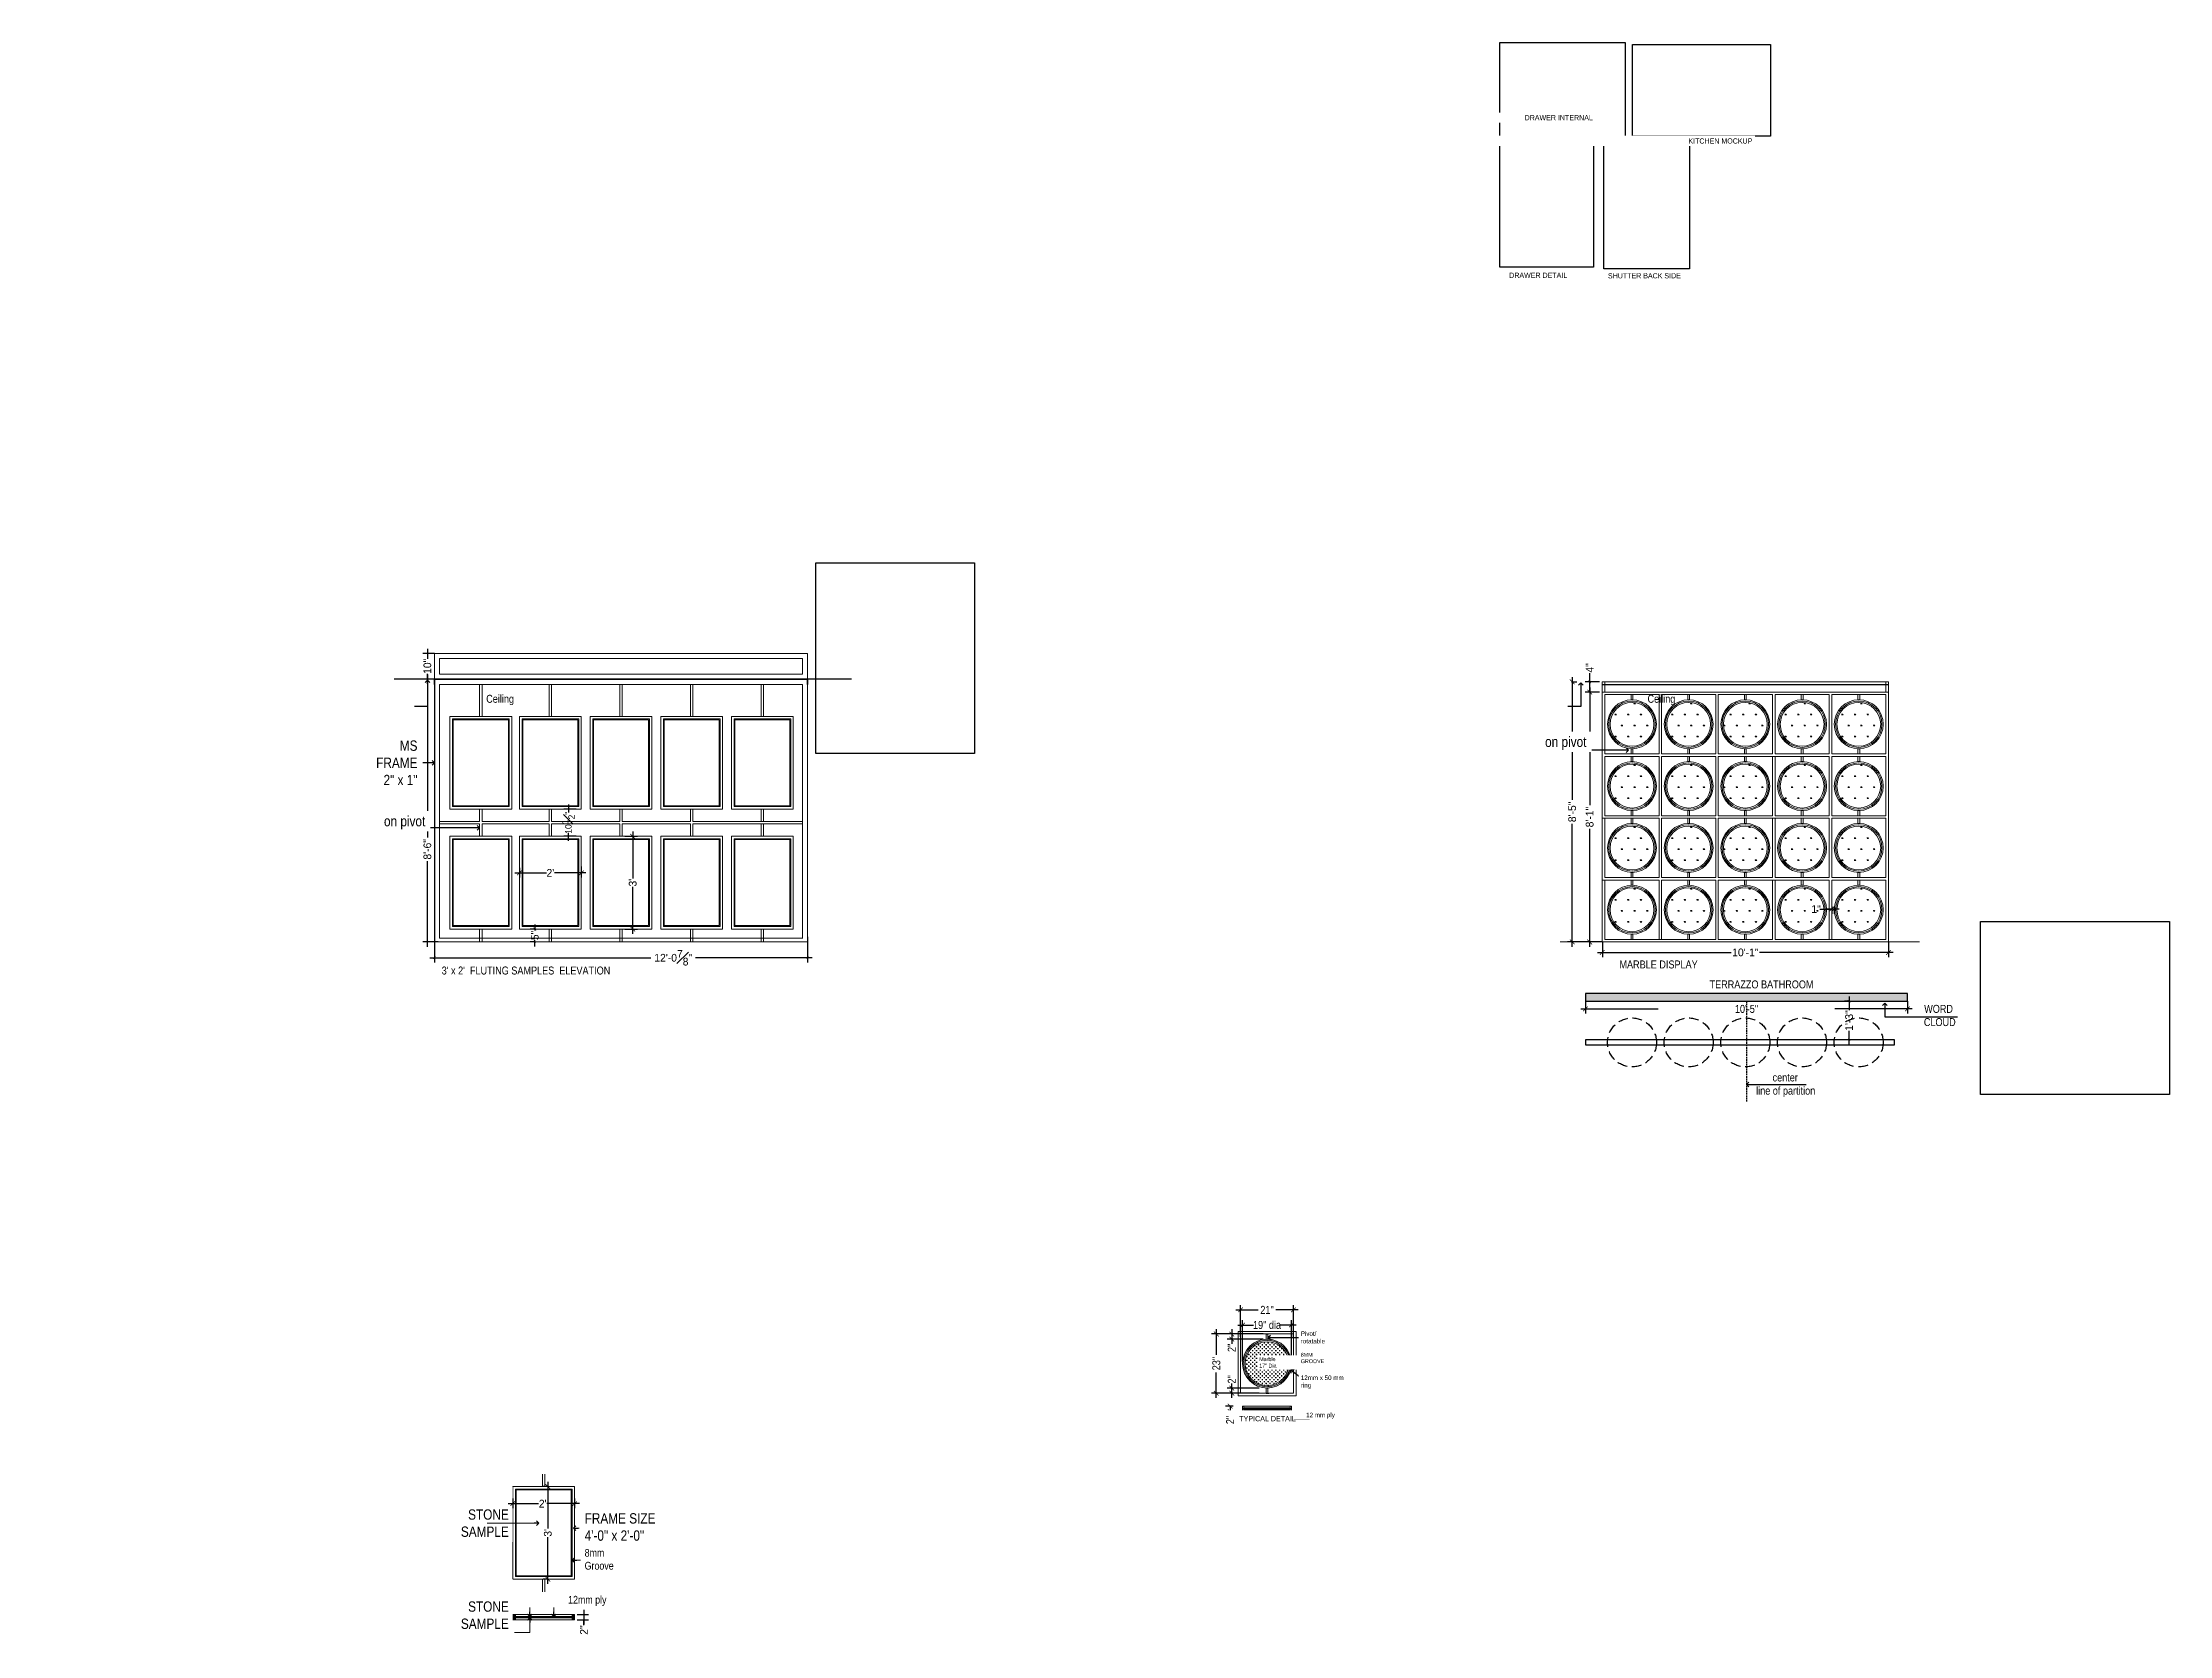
# Model space of a CAD drawing. Header units: inches. Extents: x -109431 to 29005, y -34715 to -1756.
# Drawn here: x -47174 to -46349, y -12195 to -11577 of the extents above; entities that cross this region are included whole.
import ezdxf

# ---------------------------------------------------------------- set-up
doc = ezdxf.new("R2010")
doc.units = ezdxf.units.IN
doc.header["$LTSCALE"] = 0.05
doc.header["$MEASUREMENT"] = 0
doc.header["$XCLIPFRAME"] = 2
doc.header["$PDMODE"] = 3
doc.header["$PDSIZE"] = -4
for name, pattern in [('A2-XREF-115_FURN$0$HIDDEN', [0.375, 0.25, -0.125]), ('ACAD_ISO03W100', [30, 12, -18]), ('DASHED2', [0.375, 0.25, -0.125])]:
    doc.linetypes.add(name, pattern=pattern)
doc.layers.get('Defpoints').update_dxf_attribs({"linetype": 'DASHED2'})
for name, color, linetype in [('Civil Dimension - Text', 7, 'Continuous'), ('Eleavtion', 11, 'Continuous'), ('Flooring Layout', 7, 'Continuous'), ('Furniture text & dimension', 7, 'Continuous'), ('text', 4, 'Continuous')]:
    doc.layers.add(name, color=color, linetype=linetype)
for name, color, linetype, lineweight in [('FURNITURE', 1, 'Continuous', 18), ('hatch', 7, 'Continuous', 25), ('WALL', 7, 'Continuous', 35)]:
    doc.layers.add(name, color=color, linetype=linetype, lineweight=lineweight)
doc.styles.add('4MMOF3-8', font='ARIALN.TTF', dxfattribs={"height": 5.12})
doc.styles.add('9-128OF1-4', font='ARIALN.TTF', dxfattribs={"height": 3.0792})
doc.styles.add('style2', font='stylu.ttf')
doc.dimstyles.new('DIM 1-4', dxfattribs={"dimtxt": 3.0792, "dimasz": 1.82, "dimexe": 1.82, "dimexo": 0, "dimgap": 0.09, "dimtad": 0, "dimzin": 0, "dimdsep": 46, "dimlunit": 4, "dimtxsty": '9-128OF1-4', "dimblk": 'ARCHTICK', "dimcen": 1.8125, "dimdle": 1.82, "dimclrd": 8, "dimclre": 8, "dimadec": 0, "dimazin": 0, "dimtfac": 1, "dimtofl": 0, "dimtmove": 0, "dimatfit": 3, "dimldrblk": 'OPEN90', "dimfxl": 1, "dimtolj": 1, "dimtzin": 0, "dimlwd": -1, "dimarcsym": 0})
picture_1 = doc.add_image_def('image1.jpg', size_in_pixel=(1370, 771))
picture_2 = doc.add_image_def('image2.png', size_in_pixel=(2560, 1440))
picture_3 = doc.add_image_def('image6.jpg', size_in_pixel=(1600, 1200))
picture_4 = doc.add_image_def('image7.jpg', size_in_pixel=(1600, 1200))
picture_5 = doc.add_image_def('image8.jpg', size_in_pixel=(1200, 1600))
picture_6 = doc.add_image_def('image9.jpg', size_in_pixel=(1200, 1600))
pattern_1 = [(45, (36493.22311, 7819.78445), (-0.08838834765, 0.08838834765), [])]

msp = doc.modelspace()

# ---------------------------------------------------------------- texts
at = {"layer": 'FURNITURE', "ltscale": 50, "char_height": 3.0792, "style": '9-128OF1-4'}
for s, insert, attachment_point in [('Ceiling', (-46991.42432, -11830.21343), 3), ('Ceiling', (-46540.4938, -11830.21343), 3), ('\\pi27.14291;MARBLE DISPLAY', (-46589.32598, -11933.32905), 1), ("\\pi9.67801;3' x 2'  FLUTING SAMPLES  ELEVATION", (-47029.16308, -11935.68917), 1), ('\\pi22.18175;TERRAZZO BATHROOM', (-46549.37779, -11941.07154), 1), ('\\pi36.72708;WORD\\P\\pi35.62332; CLOUD', (-46480.5859, -11950.57153), 1), ('\\pi37.33095;center \\P\\pi30.94991;line of partition', (-46540.05358, -11977.19798), 1)]:
    msp.add_mtext_dynamic_manual_height_columns(s, width=84.3783934, gutter_width=15.396, heights=[0], dxfattribs=dict(at, insert=insert, attachment_point=attachment_point))

# ---------------------------------------------------------------- blocks, each defined once
blk = doc.blocks.new('_ArchTick')
at = {"color": 0, "const_width": 0.15}
blk.add_lwpolyline([(-0.5, -0.5), (0.5, 0.5)], dxfattribs=at)
blk = doc.blocks.new('*D446')
at = {"layer": 'Defpoints', "color": 0, "ltscale": 50, "transparency": 16777216}
for p in [(-46989.29, -11897.34), (-46965.29, -11896.84), (-46965.29, -11899.34)]:
    blk.add_point(p, dxfattribs=at)
at = {"layer": 'Furniture text & dimension', "color": 8, "ltscale": 50, "transparency": 16777216}
for p, q in [((-46991.11, -11899.34), (-46978.86, -11899.34)), ((-46963.47, -11899.34), (-46975.72, -11899.34))]:
    blk.add_line(p, q, dxfattribs=at)
at = {"layer": 'Furniture text & dimension', "color": 8, "lineweight": -2, "ltscale": 50, "transparency": 16777216}
for p, q in [((-46989.29, -11897.34), (-46989.29, -11901.16)), ((-46965.29, -11896.84), (-46965.29, -11901.16))]:
    blk.add_line(p, q, dxfattribs=at)
at = {"layer": 'Furniture text & dimension', "color": 8, "ltscale": 50, "transparency": 16777216, "xscale": 1.82, "yscale": 1.82, "zscale": 1.82, "rotation": 180}
blk.add_blockref('_ArchTick', (-46989.29, -11899.34), dxfattribs=at)
at = {"layer": 'Furniture text & dimension', "color": 8, "ltscale": 50, "transparency": 16777216, "xscale": 1.82, "yscale": 1.82, "zscale": 1.82}
blk.add_blockref('_ArchTick', (-46965.29, -11899.34), dxfattribs=at)
at = {"layer": 'Furniture text & dimension', "color": 0, "lineweight": 15, "ltscale": 50, "transparency": 16777216, "insert": (-46977.29, -11899.34), "char_height": 3, "attachment_point": 5, "style": 'style2'}
blk.add_mtext("\\A1;2'", dxfattribs=at)
blk = doc.blocks.new('_Open90')
at = {"color": 0, "linetype": 'ByBlock', "lineweight": -2}
for p, q in [((0, 0), (-1, 0)), ((-0.5, 0.5), (0, 0)), ((0, 0), (-0.5, -0.5))]:
    blk.add_line(p, q, dxfattribs=at)
blk = doc.blocks.new('*D447')
at = {"layer": 'Defpoints', "color": 0, "ltscale": 50, "transparency": 16777216}
for p in [(-46967.32, -11874.57), (-46970.31, -11885.12), (-46967.32, -11885.12)]:
    blk.add_point(p, dxfattribs=at)
at = {"layer": 'Furniture text & dimension', "color": 8, "lineweight": -2, "ltscale": 50, "transparency": 16777216}
for p, q in [((-46967.32, -11874.57), (-46972.13, -11874.57)), ((-46967.32, -11885.12), (-46972.13, -11885.12))]:
    blk.add_line(p, q, dxfattribs=at)
at = {"layer": 'Furniture text & dimension', "color": 8, "ltscale": 50, "transparency": 16777216}
for p, q in [((-46970.31, -11872.75), (-46970.31, -11875.89)), ((-46970.31, -11886.94), (-46970.31, -11883.8))]:
    blk.add_line(p, q, dxfattribs=at)
at = {"layer": 'Furniture text & dimension', "color": 8, "ltscale": 50, "transparency": 16777216, "xscale": 0.5, "yscale": 0.5, "zscale": 0.5}
for p, rotation in [((-46970.31, -11874.57), 90), ((-46970.31, -11885.12), 270)]:
    blk.add_blockref('_ArchTick', p, dxfattribs=dict(at, rotation=rotation))
at = {"layer": 'Furniture text & dimension', "color": 0, "lineweight": 15, "ltscale": 50, "transparency": 16777216, "insert": (-46970.31, -11879.85), "char_height": 3, "attachment_point": 5, "rotation": 90, "style": 'style2'}
blk.add_mtext('\\A1;{\\H0.83333x;10{\\H1x;\\S1#2;}"}', dxfattribs=at)
blk = doc.blocks.new('*D448')
at = {"layer": 'Defpoints', "color": 0, "ltscale": 50, "transparency": 16777216}
for p in [(-46948.32, -11885.12), (-46948.32, -11921.12), (-46945.32, -11921.12)]:
    blk.add_point(p, dxfattribs=at)
at = {"layer": 'Furniture text & dimension', "color": 8, "ltscale": 50, "transparency": 16777216}
for p, q in [((-46945.32, -11883.3), (-46945.32, -11901.45)), ((-46945.32, -11922.94), (-46945.32, -11904.78))]:
    blk.add_line(p, q, dxfattribs=at)
at = {"layer": 'Furniture text & dimension', "color": 8, "lineweight": -2, "ltscale": 50, "transparency": 16777216}
for p, q in [((-46948.32, -11885.12), (-46943.5, -11885.12)), ((-46948.32, -11921.12), (-46943.5, -11921.12))]:
    blk.add_line(p, q, dxfattribs=at)
at = {"layer": 'Furniture text & dimension', "color": 8, "ltscale": 50, "transparency": 16777216, "xscale": 1.82, "yscale": 1.82, "zscale": 1.82}
for p, rotation in [((-46945.32, -11885.12), 90), ((-46945.32, -11921.12), 270)]:
    blk.add_blockref('_ArchTick', p, dxfattribs=dict(at, rotation=rotation))
at = {"layer": 'Furniture text & dimension', "color": 0, "lineweight": 15, "ltscale": 50, "transparency": 16777216, "insert": (-46945.32, -11903.12), "char_height": 3, "attachment_point": 5, "rotation": 90, "style": 'style2'}
blk.add_mtext("\\A1;3'", dxfattribs=at)
blk = doc.blocks.new('*D449')
at = {"layer": 'Defpoints', "color": 0, "ltscale": 50, "transparency": 16777216}
for p in [(-46983.32, -11921.12), (-46983.32, -11926.1), (-46983.32, -11926.1)]:
    blk.add_point(p, dxfattribs=at)
at = {"layer": 'Furniture text & dimension', "color": 8, "lineweight": -2, "ltscale": 50, "transparency": 16777216}
for p, q in [((-46983.32, -11921.12), (-46985.14, -11921.12)), ((-46983.32, -11926.1), (-46985.14, -11926.1))]:
    blk.add_line(p, q, dxfattribs=at)
at = {"layer": 'Furniture text & dimension', "color": 8, "ltscale": 50, "transparency": 16777216}
for p, q in [((-46983.32, -11919.3), (-46983.32, -11921.71)), ((-46983.32, -11927.92), (-46983.32, -11925.5))]:
    blk.add_line(p, q, dxfattribs=at)
for p, rotation in [((-46983.32, -11921.12), 90), ((-46983.32, -11926.1), 270)]:
    blk.add_blockref('_ArchTick', p, dxfattribs=dict(at, rotation=rotation))
at = {"layer": 'Furniture text & dimension', "color": 0, "lineweight": 15, "ltscale": 50, "transparency": 16777216, "insert": (-46983.32, -11923.61), "char_height": 3, "attachment_point": 5, "rotation": 90, "style": 'style2'}
blk.add_mtext('\\A1;5"', dxfattribs=at)
blk = doc.blocks.new('*D450')
at = {"layer": 'Defpoints', "color": 0, "ltscale": 50, "transparency": 16777216}
for p in [(-47020.82, -11824.15), (-47025.04, -11926.15), (-47020.82, -11926.15)]:
    blk.add_point(p, dxfattribs=at)
at = {"layer": 'Furniture text & dimension', "color": 8, "lineweight": -2, "ltscale": 50, "transparency": 16777216}
for p, q in [((-47020.82, -11824.15), (-47026.86, -11824.15)), ((-47020.82, -11926.15), (-47026.86, -11926.15))]:
    blk.add_line(p, q, dxfattribs=at)
at = {"layer": 'Furniture text & dimension', "color": 8, "ltscale": 50, "transparency": 16777216}
for p, q in [((-47025.04, -11822.33), (-47025.04, -11885.56)), ((-47025.04, -11927.97), (-47025.04, -11894.79))]:
    blk.add_line(p, q, dxfattribs=at)
at = {"layer": 'Furniture text & dimension', "color": 8, "ltscale": 50, "transparency": 16777216, "xscale": 0.5, "yscale": 0.5, "zscale": 0.5}
for p, rotation in [((-47025.04, -11824.15), 90), ((-47025.04, -11926.15), 270)]:
    blk.add_blockref('_ArchTick', p, dxfattribs=dict(at, rotation=rotation))
at = {"layer": 'Furniture text & dimension', "color": 0, "lineweight": 15, "ltscale": 50, "transparency": 16777216, "insert": (-47025.04, -11890.18), "char_height": 3, "attachment_point": 5, "rotation": 90, "style": 'style2'}
blk.add_mtext('\\A1;8\'-6"', dxfattribs=at)
blk = doc.blocks.new('*D451')
at = {"layer": 'Defpoints', "color": 0, "ltscale": 50, "transparency": 16777216}
for p in [(-46479.75, -11912.43), (-46479.75, -11913.36), (-46478.75, -11912.43)]:
    blk.add_point(p, dxfattribs=at)
at = {"layer": 'Furniture text & dimension', "color": 8, "ltscale": 50, "transparency": 16777216}
for p, q in [((-46484.42, -11913.36), (-46479.75, -11913.36)), ((-46476.93, -11913.36), (-46481.57, -11913.36))]:
    blk.add_line(p, q, dxfattribs=at)
at = {"layer": 'Furniture text & dimension', "color": 8, "lineweight": -2, "ltscale": 50, "transparency": 16777216}
for p, q in [((-46479.75, -11912.43), (-46479.75, -11915.18)), ((-46478.75, -11912.43), (-46478.75, -11915.18))]:
    blk.add_line(p, q, dxfattribs=at)
at = {"layer": 'Furniture text & dimension', "color": 8, "ltscale": 50, "transparency": 16777216, "xscale": 1.82, "yscale": 1.82, "zscale": 1.82, "rotation": 180}
blk.add_blockref('_ArchTick', (-46479.75, -11913.36), dxfattribs=at)
at = {"layer": 'Furniture text & dimension', "color": 8, "ltscale": 50, "transparency": 16777216, "xscale": 1.82, "yscale": 1.82, "zscale": 1.82}
blk.add_blockref('_ArchTick', (-46478.75, -11913.36), dxfattribs=at)
at = {"layer": 'Furniture text & dimension', "color": 0, "lineweight": 15, "ltscale": 50, "transparency": 16777216, "insert": (-46485.84, -11913.36), "char_height": 3, "attachment_point": 5, "style": 'style2'}
blk.add_mtext('\\A1;1"', dxfattribs=at)
blk = doc.blocks.new('*D452')
at = {"layer": 'Defpoints', "color": 0, "ltscale": 50, "transparency": 16777216}
for p in [(-46568.83, -11926.22), (-46457.75, -11926.22), (-46457.75, -11930.21)]:
    blk.add_point(p, dxfattribs=at)
at = {"layer": 'Furniture text & dimension', "color": 8, "ltscale": 50, "transparency": 16777216}
for p, q in [((-46570.65, -11930.21), (-46518.83, -11930.21)), ((-46455.93, -11930.21), (-46507.76, -11930.21))]:
    blk.add_line(p, q, dxfattribs=at)
at = {"layer": 'Furniture text & dimension', "color": 8, "lineweight": -2, "ltscale": 50, "transparency": 16777216}
for p, q in [((-46568.83, -11926.22), (-46568.83, -11932.03)), ((-46457.75, -11926.22), (-46457.75, -11932.03))]:
    blk.add_line(p, q, dxfattribs=at)
at = {"layer": 'Furniture text & dimension', "color": 8, "ltscale": 50, "transparency": 16777216, "xscale": 1.82, "yscale": 1.82, "zscale": 1.82, "rotation": 180}
blk.add_blockref('_ArchTick', (-46568.83, -11930.21), dxfattribs=at)
at = {"layer": 'Furniture text & dimension', "color": 8, "ltscale": 50, "transparency": 16777216, "xscale": 1.82, "yscale": 1.82, "zscale": 1.82}
blk.add_blockref('_ArchTick', (-46457.75, -11930.21), dxfattribs=at)
at = {"layer": 'Furniture text & dimension', "color": 0, "lineweight": 15, "ltscale": 50, "transparency": 16777216, "insert": (-46513.29, -11930.21), "char_height": 3, "attachment_point": 5, "style": 'style2'}
blk.add_mtext('\\A1;10\'-1"', dxfattribs=at)
blk = doc.blocks.new('*D457')
at = {"layer": 'Defpoints', "color": 0, "ltscale": 50, "transparency": 16777216}
for p in [(-47022.29, -11926.15), (-46877.42, -11926.15), (-46877.42, -11932.27)]:
    blk.add_point(p, dxfattribs=at)
at = {"layer": 'Furniture text & dimension', "color": 8, "ltscale": 50, "transparency": 16777216}
for p, q in [((-47024.11, -11932.27), (-46938.23, -11932.27)), ((-46875.6, -11932.27), (-46920.95, -11932.27))]:
    blk.add_line(p, q, dxfattribs=at)
at = {"layer": 'Furniture text & dimension', "color": 8, "lineweight": -2, "ltscale": 50, "transparency": 16777216}
for p, q in [((-47022.29, -11926.15), (-47022.29, -11934.09)), ((-46877.42, -11926.15), (-46877.42, -11934.09))]:
    blk.add_line(p, q, dxfattribs=at)
at = {"layer": 'Furniture text & dimension', "color": 8, "ltscale": 50, "transparency": 16777216, "rotation": 180}
blk.add_blockref('_ArchTick', (-47022.29, -11932.27), dxfattribs=at)
at = {"layer": 'Furniture text & dimension', "color": 8, "ltscale": 50, "transparency": 16777216}
blk.add_blockref('_ArchTick', (-46877.42, -11932.27), dxfattribs=at)
at = {"layer": 'Furniture text & dimension', "color": 0, "lineweight": 15, "ltscale": 50, "transparency": 16777216, "insert": (-46929.59, -11932.27), "char_height": 3, "attachment_point": 5, "style": 'style2'}
blk.add_mtext('\\A1;12\'-0{\\H1x;\\S7#8;}"', dxfattribs=at)
blk = doc.blocks.new('*D459')
at = {"layer": 'Defpoints', "color": 0, "ltscale": 50, "transparency": 16777216}
for p in [(-46978.28, -12137.49), (-46978.28, -12173.49), (-46978.28, -12173.49)]:
    blk.add_point(p, dxfattribs=at)
at = {"layer": 'Furniture text & dimension', "color": 8, "lineweight": -2, "ltscale": 50, "transparency": 16777216}
for p, q in [((-46978.28, -12137.49), (-46980.1, -12137.49)), ((-46978.28, -12173.49), (-46980.1, -12173.49))]:
    blk.add_line(p, q, dxfattribs=at)
at = {"layer": 'Furniture text & dimension', "color": 8, "ltscale": 50, "transparency": 16777216}
for p, q in [((-46978.28, -12135.67), (-46978.28, -12153.82)), ((-46978.28, -12175.31), (-46978.28, -12157.15))]:
    blk.add_line(p, q, dxfattribs=at)
at = {"layer": 'Furniture text & dimension', "color": 8, "ltscale": 50, "transparency": 16777216, "xscale": 1.82, "yscale": 1.82, "zscale": 1.82}
for p, rotation in [((-46978.28, -12137.49), 90), ((-46978.28, -12173.49), 270)]:
    blk.add_blockref('_ArchTick', p, dxfattribs=dict(at, rotation=rotation))
at = {"layer": 'Furniture text & dimension', "color": 0, "lineweight": 15, "ltscale": 50, "transparency": 16777216, "insert": (-46978.28, -12155.49), "char_height": 3, "attachment_point": 5, "rotation": 90, "style": 'style2'}
blk.add_mtext("\\A1;3'", dxfattribs=at)
blk = doc.blocks.new('*D461')
at = {"layer": 'Defpoints', "color": 0, "ltscale": 50, "transparency": 16777216}
for p in [(-46991.88, -12142.16), (-46991.88, -12144.16), (-46967.88, -12142.16)]:
    blk.add_point(p, dxfattribs=at)
at = {"layer": 'Furniture text & dimension', "color": 8, "ltscale": 50, "transparency": 16777216}
for p, q in [((-46993.7, -12144.16), (-46981.85, -12144.16)), ((-46966.06, -12144.16), (-46978.71, -12144.16))]:
    blk.add_line(p, q, dxfattribs=at)
at = {"layer": 'Furniture text & dimension', "color": 8, "lineweight": -2, "ltscale": 50, "transparency": 16777216}
for p, q in [((-46991.88, -12142.16), (-46991.88, -12145.98)), ((-46967.88, -12142.16), (-46967.88, -12145.98))]:
    blk.add_line(p, q, dxfattribs=at)
at = {"layer": 'Furniture text & dimension', "color": 8, "ltscale": 50, "transparency": 16777216, "xscale": 1.82, "yscale": 1.82, "zscale": 1.82, "rotation": 180}
blk.add_blockref('_ArchTick', (-46991.88, -12144.16), dxfattribs=at)
at = {"layer": 'Furniture text & dimension', "color": 8, "ltscale": 50, "transparency": 16777216, "xscale": 1.82, "yscale": 1.82, "zscale": 1.82}
blk.add_blockref('_ArchTick', (-46967.88, -12144.16), dxfattribs=at)
at = {"layer": 'Furniture text & dimension', "color": 0, "lineweight": 15, "ltscale": 50, "transparency": 16777216, "insert": (-46980.28, -12144.16), "char_height": 3, "attachment_point": 5, "style": 'style2'}
blk.add_mtext("\\A1;2'", dxfattribs=at)
blk = doc.blocks.new('*D460')
at = {"layer": 'Defpoints', "color": 0, "ltscale": 50, "transparency": 16777216}
for p in [(-46966.88, -12187.22), (-46966.88, -12189.22), (-46964.28, -12189.22)]:
    blk.add_point(p, dxfattribs=at)
at = {"layer": 'Furniture text & dimension', "color": 8, "lineweight": -2, "ltscale": 50, "transparency": 16777216}
for p, q in [((-46966.88, -12187.22), (-46962.46, -12187.22)), ((-46966.88, -12189.22), (-46962.46, -12189.22))]:
    blk.add_line(p, q, dxfattribs=at)
at = {"layer": 'Furniture text & dimension', "color": 8, "ltscale": 50, "transparency": 16777216}
for p, q in [((-46964.28, -12185.4), (-46964.28, -12191.04)), ((-46964.28, -12191.35), (-46964.28, -12189.22))]:
    blk.add_line(p, q, dxfattribs=at)
at = {"layer": 'Furniture text & dimension', "color": 8, "ltscale": 50, "transparency": 16777216, "xscale": 0.5, "yscale": 0.5, "zscale": 0.5}
for p, rotation in [((-46964.28, -12187.22), 90), ((-46964.28, -12189.22), 270)]:
    blk.add_blockref('_ArchTick', p, dxfattribs=dict(at, rotation=rotation))
at = {"layer": 'Furniture text & dimension', "color": 0, "lineweight": 15, "ltscale": 50, "transparency": 16777216, "insert": (-46964.28, -12193.22), "char_height": 3, "attachment_point": 5, "rotation": 90, "style": 'style2'}
blk.add_mtext('\\A1;2"', dxfattribs=at)
blk = doc.blocks.new('*D468')
at = {"layer": 'Civil Dimension - Text', "color": 8, "lineweight": -2, "ltscale": 50, "transparency": 16777216}
for p, q in [((-46569.97, -11825.15), (-46575.56, -11825.15)), ((-46569.97, -11829.15), (-46575.56, -11829.15))]:
    blk.add_line(p, q, dxfattribs=at)
at = {"layer": 'Civil Dimension - Text', "color": 8, "ltscale": 50, "transparency": 16777216}
for p, q in [((-46573.74, -11825.15), (-46573.74, -11821.78)), ((-46573.74, -11829.15), (-46573.74, -11823.33))]:
    blk.add_line(p, q, dxfattribs=at)
at = {"layer": 'Defpoints', "color": 0, "ltscale": 50, "transparency": 16777216}
for p in [(-46569.97, -11825.15), (-46573.74, -11829.15), (-46569.97, -11829.15)]:
    blk.add_point(p, dxfattribs=at)
at = {"layer": 'Civil Dimension - Text', "color": 8, "ltscale": 50, "transparency": 16777216}
for p, rotation in [((-46573.74, -11825.15), 90), ((-46573.74, -11829.15), 270)]:
    blk.add_blockref('_ArchTick', p, dxfattribs=dict(at, rotation=rotation))
at = {"layer": 'Civil Dimension - Text', "color": 0, "lineweight": 15, "ltscale": 50, "transparency": 16777216, "insert": (-46573.74, -11819.77), "char_height": 3, "attachment_point": 5, "rotation": 90, "style": 'style2'}
blk.add_mtext('\\A1;4"', dxfattribs=at)
blk = doc.blocks.new('*D469')
at = {"layer": 'Civil Dimension - Text', "color": 8, "lineweight": -2, "ltscale": 50, "transparency": 16777216}
for p, q in [((-46569.97, -11829.15), (-46575.56, -11829.15)), ((-46568.83, -11926.15), (-46575.56, -11926.15))]:
    blk.add_line(p, q, dxfattribs=at)
at = {"layer": 'Civil Dimension - Text', "color": 8, "ltscale": 50, "transparency": 16777216}
for p, q in [((-46573.74, -11827.33), (-46573.74, -11873.03)), ((-46573.74, -11927.97), (-46573.74, -11882.26))]:
    blk.add_line(p, q, dxfattribs=at)
at = {"layer": 'Defpoints', "color": 0, "ltscale": 50, "transparency": 16777216}
for p in [(-46569.97, -11829.15), (-46573.74, -11926.15), (-46568.83, -11926.15)]:
    blk.add_point(p, dxfattribs=at)
at = {"layer": 'Civil Dimension - Text', "color": 8, "ltscale": 50, "transparency": 16777216, "xscale": 1.82, "yscale": 1.82, "zscale": 1.82}
for p, rotation in [((-46573.74, -11829.15), 90), ((-46573.74, -11926.15), 270)]:
    blk.add_blockref('_ArchTick', p, dxfattribs=dict(at, rotation=rotation))
at = {"layer": 'Civil Dimension - Text', "color": 0, "ltscale": 50, "transparency": 16777216, "insert": (-46573.74, -11877.65), "char_height": 3, "attachment_point": 5, "rotation": 90, "style": 'style2'}
blk.add_mtext('\\A1;8\'-1"', dxfattribs=at)
blk = doc.blocks.new('*D470')
at = {"layer": 'Civil Dimension - Text', "color": 8, "lineweight": -2, "ltscale": 50, "transparency": 16777216}
for p, q in [((-46580.81, -11825.15), (-46578.71, -11825.15)), ((-46575.56, -11926.15), (-46582.35, -11926.15))]:
    blk.add_line(p, q, dxfattribs=at)
at = {"layer": 'Civil Dimension - Text', "color": 8, "ltscale": 50, "transparency": 16777216}
for p, q in [((-46580.53, -11823.33), (-46580.53, -11871.03)), ((-46580.53, -11927.97), (-46580.53, -11880.26))]:
    blk.add_line(p, q, dxfattribs=at)
at = {"layer": 'Defpoints', "color": 0, "ltscale": 50, "transparency": 16777216}
for p in [(-46580.81, -11825.15), (-46580.53, -11926.15), (-46575.56, -11926.15)]:
    blk.add_point(p, dxfattribs=at)
at = {"layer": 'Civil Dimension - Text', "color": 8, "ltscale": 50, "transparency": 16777216, "xscale": 1.82, "yscale": 1.82, "zscale": 1.82}
for p, rotation in [((-46580.53, -11825.15), 90), ((-46580.53, -11926.15), 270)]:
    blk.add_blockref('_ArchTick', p, dxfattribs=dict(at, rotation=rotation))
at = {"layer": 'Civil Dimension - Text', "color": 0, "lineweight": 15, "ltscale": 50, "transparency": 16777216, "insert": (-46580.53, -11875.65), "char_height": 3, "attachment_point": 5, "rotation": 90, "style": 'style2'}
blk.add_mtext('\\A1;8\'-5"', dxfattribs=at)
blk = doc.blocks.new('*D472')
at = {"layer": 'Defpoints', "color": 0, "ltscale": 50, "transparency": 16777216}
for p in [(-47025.04, -11814.15), (-47022.29, -11814.15), (-47020.82, -11824.15)]:
    blk.add_point(p, dxfattribs=at)
at = {"layer": 'Furniture text & dimension', "color": 8, "lineweight": -2, "ltscale": 50, "transparency": 16777216}
for p, q in [((-47022.29, -11814.15), (-47026.86, -11814.15)), ((-47020.82, -11824.15), (-47026.86, -11824.15))]:
    blk.add_line(p, q, dxfattribs=at)
at = {"layer": 'Furniture text & dimension', "color": 8, "ltscale": 50, "transparency": 16777216}
for p, q in [((-47025.04, -11812.33), (-47025.04, -11816.24)), ((-47025.04, -11825.97), (-47025.04, -11822.06))]:
    blk.add_line(p, q, dxfattribs=at)
at = {"layer": 'Furniture text & dimension', "color": 8, "ltscale": 50, "transparency": 16777216, "xscale": 0.5, "yscale": 0.5, "zscale": 0.5}
for p, rotation in [((-47025.04, -11814.15), 90), ((-47025.04, -11824.15), 270)]:
    blk.add_blockref('_ArchTick', p, dxfattribs=dict(at, rotation=rotation))
at = {"layer": 'Furniture text & dimension', "color": 0, "ltscale": 50, "transparency": 16777216, "insert": (-47025.04, -11819.15), "char_height": 3, "attachment_point": 5, "rotation": 90, "style": 'style2'}
blk.add_mtext('\\A1;10"', dxfattribs=at)
blk = doc.blocks.new('*D475')
at = {"layer": 'Civil Dimension - Text', "color": 8, "lineweight": -2, "ltscale": 50, "transparency": 16777216}
for p, q in [((-46708.52, -12088.94), (-46708.52, -12073)), ((-46689.53, -12088.14), (-46689.53, -12073))]:
    blk.add_line(p, q, dxfattribs=at)
at = {"layer": 'Civil Dimension - Text', "color": 8, "ltscale": 50, "transparency": 16777216}
for p, q in [((-46710.34, -12074.82), (-46704.28, -12074.82)), ((-46687.71, -12074.82), (-46693.77, -12074.82))]:
    blk.add_line(p, q, dxfattribs=at)
at = {"layer": 'Defpoints', "color": 0, "ltscale": 50, "transparency": 16777216}
for p in [(-46689.53, -12074.82), (-46708.52, -12088.94), (-46689.53, -12088.14)]:
    blk.add_point(p, dxfattribs=at)
at = {"layer": 'Civil Dimension - Text', "color": 8, "ltscale": 50, "transparency": 16777216, "xscale": 1.82, "yscale": 1.82, "zscale": 1.82, "rotation": 180}
blk.add_blockref('_ArchTick', (-46708.52, -12074.82), dxfattribs=at)
at = {"layer": 'Civil Dimension - Text', "color": 8, "ltscale": 50, "transparency": 16777216, "xscale": 1.82, "yscale": 1.82, "zscale": 1.82}
blk.add_blockref('_ArchTick', (-46689.53, -12074.82), dxfattribs=at)
at = {"layer": 'Civil Dimension - Text', "ltscale": 50, "transparency": 16777216, "insert": (-46699.03, -12074.82), "char_height": 3.0792, "width": 16.4677, "attachment_point": 5, "style": '9-128OF1-4'}
blk.add_mtext('\\A1;19" dia', dxfattribs=at)
blk = doc.blocks.new('*D473')
at = {"layer": 'Civil Dimension - Text', "color": 8, "lineweight": -2, "ltscale": 50, "transparency": 16777216}
for p, q in [((-46712.13, -12106.32), (-46715.18, -12106.32)), ((-46712.13, -12108.32), (-46715.18, -12108.32))]:
    blk.add_line(p, q, dxfattribs=at)
at = {"layer": 'Civil Dimension - Text', "color": 8, "ltscale": 50, "transparency": 16777216}
for p in [(-46713.36, -12106.32), (-46713.36, -12108.32)]:
    blk.add_line(p, (-46713.36, -12110.14), dxfattribs=at)
at = {"layer": 'Defpoints', "color": 0, "ltscale": 50, "transparency": 16777216}
for p in [(-46713.36, -12106.32), (-46712.13, -12106.32), (-46712.13, -12108.32)]:
    blk.add_point(p, dxfattribs=at)
at = {"layer": 'Civil Dimension - Text', "color": 8, "ltscale": 50, "transparency": 16777216, "xscale": 1.82, "yscale": 1.82, "zscale": 1.82}
for p, rotation in [((-46713.36, -12106.32), 90), ((-46713.36, -12108.32), 270)]:
    blk.add_blockref('_ArchTick', p, dxfattribs=dict(at, rotation=rotation))
at = {"layer": 'Civil Dimension - Text', "ltscale": 50, "transparency": 16777216, "insert": (-46713.36, -12111.7), "char_height": 3.079, "attachment_point": 5, "rotation": 90, "style": '9-128OF1-4'}
blk.add_mtext('\\A1;2"', dxfattribs=at)
blk = doc.blocks.new('*D476')
at = {"layer": 'Civil Dimension - Text', "color": 8, "lineweight": -2, "ltscale": 50, "transparency": 16777216}
for p, q in [((-46700.58, -12078.31), (-46714.55, -12078.31)), ((-46700.58, -12080.31), (-46714.55, -12080.31))]:
    blk.add_line(p, q, dxfattribs=at)
at = {"layer": 'Civil Dimension - Text', "color": 8, "ltscale": 50, "transparency": 16777216}
for p, q in [((-46712.73, -12076.49), (-46712.73, -12080.31)), ((-46712.73, -12080.31), (-46712.73, -12082.13))]:
    blk.add_line(p, q, dxfattribs=at)
at = {"layer": 'Defpoints', "color": 0, "ltscale": 50, "transparency": 16777216}
for p in [(-46712.73, -12080.31), (-46700.58, -12078.31), (-46700.58, -12080.31)]:
    blk.add_point(p, dxfattribs=at)
at = {"layer": 'Civil Dimension - Text', "color": 8, "ltscale": 50, "transparency": 16777216, "xscale": 1.82, "yscale": 1.82, "zscale": 1.82}
for p, rotation in [((-46712.73, -12078.31), 90), ((-46712.73, -12080.31), 270)]:
    blk.add_blockref('_ArchTick', p, dxfattribs=dict(at, rotation=rotation))
at = {"layer": 'Civil Dimension - Text', "ltscale": 50, "transparency": 16777216, "insert": (-46712.73, -12083.69), "char_height": 3.079, "attachment_point": 5, "rotation": 90, "style": '9-128OF1-4'}
blk.add_mtext('\\A1;2"', dxfattribs=at)
blk = doc.blocks.new('*D474')
at = {"layer": 'Civil Dimension - Text', "color": 8, "ltscale": 50, "transparency": 16777216}
for p, q in [((-46712.72, -12099.31), (-46712.72, -12097.49)), ((-46712.72, -12103.13), (-46712.72, -12099.31))]:
    blk.add_line(p, q, dxfattribs=at)
at = {"layer": 'Civil Dimension - Text', "color": 8, "lineweight": -2, "ltscale": 50, "transparency": 16777216}
for p, q in [((-46702.07, -12099.31), (-46714.54, -12099.31)), ((-46702.07, -12101.31), (-46714.54, -12101.31))]:
    blk.add_line(p, q, dxfattribs=at)
at = {"layer": 'Defpoints', "color": 0, "ltscale": 50, "transparency": 16777216}
for p in [(-46712.72, -12099.31), (-46702.07, -12099.31), (-46702.07, -12101.31)]:
    blk.add_point(p, dxfattribs=at)
at = {"layer": 'Civil Dimension - Text', "color": 8, "ltscale": 50, "transparency": 16777216, "xscale": 1.82, "yscale": 1.82, "zscale": 1.82}
for p, rotation in [((-46712.72, -12099.31), 90), ((-46712.72, -12101.31), 270)]:
    blk.add_blockref('_ArchTick', p, dxfattribs=dict(at, rotation=rotation))
at = {"layer": 'Civil Dimension - Text', "ltscale": 50, "transparency": 16777216, "insert": (-46712.72, -12095.92), "char_height": 3.079, "attachment_point": 5, "rotation": 90, "style": '9-128OF1-4'}
blk.add_mtext('\\A1;2"', dxfattribs=at)
blk = doc.blocks.new('*D829')
at = {"layer": 'Defpoints', "color": 0, "ltscale": 50, "transparency": 16777216}
for p in [(-46707.38, -12078.31), (-46718.71, -12101.31), (-46707.38, -12101.31)]:
    blk.add_point(p, dxfattribs=at)
at = {"layer": 'Flooring Layout', "color": 8, "linetype": 'ACAD_ISO03W100', "lineweight": -2, "ltscale": 50, "transparency": 16777216}
for p, q in [((-46707.38, -12078.31), (-46720.53, -12078.31)), ((-46707.38, -12101.31), (-46720.53, -12101.31))]:
    blk.add_line(p, q, dxfattribs=at)
at = {"layer": 'Flooring Layout', "color": 8, "linetype": 'ACAD_ISO03W100', "ltscale": 50, "transparency": 16777216}
for p, q in [((-46718.71, -12076.49), (-46718.71, -12087.26)), ((-46718.71, -12103.13), (-46718.71, -12092.35))]:
    blk.add_line(p, q, dxfattribs=at)
at = {"layer": 'Flooring Layout', "color": 8, "ltscale": 50, "transparency": 16777216, "xscale": 1.82, "yscale": 1.82, "zscale": 1.82}
for p, rotation in [((-46718.71, -12078.31), 90), ((-46718.71, -12101.31), 270)]:
    blk.add_blockref('_ArchTick', p, dxfattribs=dict(at, rotation=rotation))
at = {"layer": 'Flooring Layout', "color": 0, "ltscale": 50, "transparency": 16777216, "insert": (-46718.71, -12089.81), "char_height": 3.079, "attachment_point": 5, "rotation": 90, "style": '9-128OF1-4', "bg_fill": 3, "box_fill_scale": 1.25, "bg_fill_color": 256, "bg_fill_true_color": 13158600, "bg_fill_transparency": 0}
blk.add_mtext('\\A1;23"', dxfattribs=at)
blk = doc.blocks.new('*D830')
at = {"layer": 'Defpoints', "color": 0, "ltscale": 50, "transparency": 16777216}
for p in [(-46688.77, -12068.95), (-46709.28, -12079.38), (-46688.77, -12079.64)]:
    blk.add_point(p, dxfattribs=at)
at = {"layer": 'Flooring Layout', "color": 8, "linetype": 'ACAD_ISO03W100', "ltscale": 50, "transparency": 16777216}
for p, q in [((-46711.1, -12068.95), (-46701.57, -12068.95)), ((-46686.95, -12068.95), (-46696.48, -12068.95))]:
    blk.add_line(p, q, dxfattribs=at)
at = {"layer": 'Flooring Layout', "color": 8, "linetype": 'ACAD_ISO03W100', "lineweight": -2, "ltscale": 50, "transparency": 16777216}
for p, q in [((-46709.28, -12079.38), (-46709.28, -12067.13)), ((-46688.77, -12079.64), (-46688.77, -12067.13))]:
    blk.add_line(p, q, dxfattribs=at)
at = {"layer": 'Flooring Layout', "color": 8, "ltscale": 50, "transparency": 16777216, "xscale": 1.82, "yscale": 1.82, "zscale": 1.82, "rotation": 180}
blk.add_blockref('_ArchTick', (-46709.28, -12068.95), dxfattribs=at)
at = {"layer": 'Flooring Layout', "color": 8, "ltscale": 50, "transparency": 16777216, "xscale": 1.82, "yscale": 1.82, "zscale": 1.82}
blk.add_blockref('_ArchTick', (-46688.77, -12068.95), dxfattribs=at)
at = {"layer": 'Flooring Layout', "color": 0, "ltscale": 50, "transparency": 16777216, "insert": (-46699.03, -12068.95), "char_height": 3.079, "attachment_point": 5, "style": '9-128OF1-4', "bg_fill": 3, "box_fill_scale": 1.25, "bg_fill_color": 256, "bg_fill_true_color": 13158600, "bg_fill_transparency": 0}
blk.add_mtext('\\A1;21"', dxfattribs=at)
blk = doc.blocks.new('*D965')
at = {"layer": 'Defpoints', "color": 0, "ltscale": 50, "transparency": 16777216}
for p in [(-46473.01, -11949.13), (-46473.01, -11964.13), (-46473.01, -11964.13)]:
    blk.add_point(p, dxfattribs=at)
at = {"layer": 'Furniture text & dimension', "color": 8, "lineweight": -2, "ltscale": 50, "transparency": 16777216}
for p, q in [((-46473.01, -11949.13), (-46474.83, -11949.13)), ((-46473.01, -11964.13), (-46474.83, -11964.13))]:
    blk.add_line(p, q, dxfattribs=at)
at = {"layer": 'Furniture text & dimension', "color": 8, "ltscale": 50, "transparency": 16777216}
for p, q in [((-46473.01, -11947.31), (-46473.01, -11952.58)), ((-46473.01, -11965.95), (-46473.01, -11960.68))]:
    blk.add_line(p, q, dxfattribs=at)
for p, rotation in [((-46473.01, -11949.13), 90), ((-46473.01, -11964.13), 270)]:
    blk.add_blockref('_ArchTick', p, dxfattribs=dict(at, rotation=rotation))
at = {"layer": 'Furniture text & dimension', "color": 0, "lineweight": 15, "ltscale": 50, "transparency": 16777216, "insert": (-46473.01, -11956.63), "char_height": 3, "attachment_point": 5, "rotation": 90, "style": 'style2'}
blk.add_mtext('\\A1;1\'-3"', dxfattribs=at)
blk = doc.blocks.new('*D985')
at = {"layer": 'Defpoints', "color": 0, "ltscale": 50, "transparency": 16777216}
for p in [(-46575.36, -11949.13), (-46450.36, -11949.13), (-46575.36, -11952.15)]:
    blk.add_point(p, dxfattribs=at)
at = {"layer": 'Flooring Layout', "color": 8, "linetype": 'ACAD_ISO03W100', "lineweight": -2, "ltscale": 50, "transparency": 16777216}
for p, q in [((-46575.36, -11949.13), (-46575.36, -11953.97)), ((-46450.36, -11949.13), (-46450.36, -11953.97))]:
    blk.add_line(p, q, dxfattribs=at)
at = {"layer": 'Flooring Layout', "color": 8, "linetype": 'ACAD_ISO03W100', "ltscale": 50, "transparency": 16777216}
for p, q in [((-46577.18, -11952.15), (-46517.17, -11952.15)), ((-46448.54, -11952.15), (-46508.54, -11952.15))]:
    blk.add_line(p, q, dxfattribs=at)
at = {"layer": 'Flooring Layout', "color": 8, "ltscale": 50, "transparency": 16777216, "xscale": 1.82, "yscale": 1.82, "zscale": 1.82, "rotation": 180}
blk.add_blockref('_ArchTick', (-46575.36, -11952.15), dxfattribs=at)
at = {"layer": 'Flooring Layout', "color": 8, "ltscale": 50, "transparency": 16777216, "xscale": 1.82, "yscale": 1.82, "zscale": 1.82}
blk.add_blockref('_ArchTick', (-46450.36, -11952.15), dxfattribs=at)
at = {"layer": 'Flooring Layout', "color": 0, "ltscale": 50, "transparency": 16777216, "insert": (-46512.86, -11952.15), "char_height": 3.079, "attachment_point": 5, "style": '9-128OF1-4', "bg_fill": 3, "box_fill_scale": 1.25, "bg_fill_color": 256, "bg_fill_true_color": 13158600, "bg_fill_transparency": 0}
blk.add_mtext('\\A1;10\'-5"', dxfattribs=at)

# ---------------------------------------------------------------- dimensions: what is measured, and where the dimension line sits
at = {"layer": 'Civil Dimension - Text', "lineweight": 15, "ltscale": 50}
dim = msp.add_linear_dim(base=(-46573.74307, -11829.14599), p1=(-46569.96595, -11825.14599), p2=(-46569.96595, -11829.14599), angle=90, dimstyle='DIM 1-4', override={"dimtxt": 3, "dimasz": 1, "dimdec": 3, "dimtxsty": 'style2', "dimtdec": 3, "dimfxl": 0, "dimfrac": 1, "dimarcsym": 1}, dxfattribs=at)
dim.commit()
dim.dimension.update_dxf_attribs({"geometry": '*D468', "text_midpoint": (-46573.74307, -11819.76872), "dimtype": 160})
dim = msp.add_linear_dim(base=(-46580.52513, -11926.14599), p1=(-46580.80996, -11825.14599), p2=(-46575.56307, -11926.14599), angle=90, dimstyle='DIM 1-4', override={"dimtxt": 3, "dimdec": 3, "dimtxsty": 'style2', "dimtdec": 3, "dimfxl": 0, "dimfrac": 1, "dimarcsym": 1}, dxfattribs=at)
dim.commit()
dim.dimension.update_dxf_attribs({"geometry": '*D470', "text_midpoint": (-46580.52513, -11875.64599)})
at = {"layer": 'Civil Dimension - Text', "ltscale": 50}
dim = msp.add_linear_dim(base=(-46573.74307, -11926.14599), p1=(-46569.96595, -11829.14599), p2=(-46568.83283, -11926.14599), angle=90, dimstyle='DIM 1-4', override={"dimtxt": 3, "dimdec": 3, "dimtxsty": 'style2', "dimtdec": 3, "dimtmove": 1, "dimfxl": 0, "dimfrac": 1, "dimarcsym": 1}, dxfattribs=at)
dim.commit()
dim.dimension.update_dxf_attribs({"geometry": '*D469', "text_midpoint": (-46573.74307, -11877.64599)})
dim = msp.add_linear_dim(base=(-46689.53356, -12074.82337), p1=(-46708.51661, -12088.94138), p2=(-46689.53356, -12088.13902), text='19" dia', dimstyle='DIM 1-4', override={"dimclrt": 256, "dimfxl": 0, "dimarcsym": 1}, dxfattribs=at)
dim.commit()
dim.dimension.update_dxf_attribs({"geometry": '*D475', "text_midpoint": (-46699.02508, -12074.82337)})
at = {"layer": 'Furniture text & dimension', "ltscale": 50}
dim = msp.add_linear_dim(base=(-47025.03822, -11814.15387), p1=(-47020.81862, -11824.14599), p2=(-47022.28823, -11814.15387), angle=90, dimstyle='DIM 1-4', override={"dimtxt": 3, "dimasz": 0.5, "dimdec": 3, "dimtxsty": 'style2', "dimtdec": 3, "dimtmove": 1, "dimfxl": 0, "dimfrac": 1, "dimarcsym": 1}, dxfattribs=at)
dim.commit()
dim.dimension.update_dxf_attribs({"geometry": '*D472', "text_midpoint": (-47025.03822, -11819.14993)})
at = {"layer": 'Furniture text & dimension', "lineweight": 15, "ltscale": 50}
for base, p1, p2, angle, override, picture, middle in [((-47025.03822, -11926.14599), (-47020.81862, -11824.14599), (-47020.81862, -11926.14599), 90, {"dimtxt": 3, "dimasz": 0.5, "dimdec": 3, "dimtxsty": 'style2', "dimtdec": 3, "dimtmove": 1, "dimfxl": 0, "dimfrac": 1, "dimarcsym": 1}, '*D450', (-47025.03822, -11890.17657)), ((-46479.75494, -11913.36469), (-46478.75441, -11912.42616), (-46479.75494, -11912.42616), 180, {"dimtxt": 3, "dimdec": 3, "dimtxsty": 'style2', "dimtdec": 3, "dimtmove": 1, "dimfxl": 0, "dimfrac": 1, "dimarcsym": 1}, '*D451', (-46485.8382, -11912.63816)), ((-46964.27689, -12189.21555), (-46966.88178, -12187.21555), (-46966.88178, -12189.21555), 90, {"dimtxt": 3, "dimasz": 0.5, "dimdec": 3, "dimtxsty": 'style2', "dimtdec": 3, "dimtmove": 1, "dimfxl": 0, "dimfrac": 1, "dimarcsym": 1}, '*D460', (-46962.77689, -12193.21555))]:
    dim = msp.add_linear_dim(base=base, p1=p1, p2=p2, angle=angle, dimstyle='DIM 1-4', override=override, dxfattribs=at)
    dim.commit()
    dim.dimension.update_dxf_attribs({"geometry": picture, "text_midpoint": middle, "dimtype": 160})
dim = msp.add_linear_dim(base=(-46970.31347, -11885.11702), p1=(-46967.31674, -11874.57422), p2=(-46967.31674, -11885.11702), angle=90, text='{\\H0.83333x;<>}', dimstyle='DIM 1-4', override={"dimtxt": 3, "dimasz": 0.5, "dimdec": 3, "dimtxsty": 'style2', "dimtdec": 3, "dimtmove": 1, "dimfxl": 0, "dimfrac": 1, "dimarcsym": 1}, dxfattribs=at)
dim.commit()
dim.dimension.update_dxf_attribs({"geometry": '*D447', "text_midpoint": (-46970.31347, -11879.84562)})
for base, p1, p2, override, picture, middle in [((-46945.31674, -11921.11702), (-46948.31674, -11885.11702), (-46948.31674, -11921.11702), {"dimtxt": 3, "dimdec": 3, "dimtxsty": 'style2', "dimtdec": 3, "dimtmove": 1, "dimfxl": 0, "dimfrac": 1, "dimarcsym": 1}, '*D448', (-46945.31674, -11903.11702)), ((-46983.31674, -11926.09562), (-46983.31674, -11921.11702), (-46983.31674, -11926.09562), {"dimtxt": 3, "dimasz": 1, "dimdec": 3, "dimtxsty": 'style2', "dimtdec": 3, "dimtmove": 1, "dimfxl": 0, "dimfrac": 1, "dimarcsym": 1}, '*D449', (-46983.31674, -11923.60632)), ((-46473.01101, -11964.13226), (-46473.01101, -11949.13226), (-46473.01101, -11964.13226), {"dimtxt": 3, "dimasz": 1, "dimdec": 3, "dimtxsty": 'style2', "dimtdec": 3, "dimtmove": 1, "dimfxl": 0, "dimfrac": 1, "dimarcsym": 1}, '*D965', (-46473.01101, -11956.63226)), ((-46978.27689, -12173.48695), (-46978.27689, -12137.48695), (-46978.27689, -12173.48695), {"dimtxt": 3, "dimdec": 3, "dimtxsty": 'style2', "dimtdec": 3, "dimtmove": 1, "dimfxl": 0, "dimfrac": 1, "dimarcsym": 1}, '*D459', (-46978.27689, -12155.48695))]:
    dim = msp.add_linear_dim(base=base, p1=p1, p2=p2, angle=90, dimstyle='DIM 1-4', override=override, dxfattribs=at)
    dim.commit()
    dim.dimension.update_dxf_attribs({"geometry": picture, "text_midpoint": middle})
dim = msp.add_linear_dim(base=(-46965.2915, -11899.34367), p1=(-46989.2915, -11897.34367), p2=(-46965.2915, -11896.84367), dimstyle='DIM 1-4', override={"dimtxt": 3, "dimdec": 3, "dimtxsty": 'style2', "dimtdec": 3, "dimtmove": 1, "dimfxl": 0, "dimfrac": 1, "dimarcsym": 1}, dxfattribs=at)
dim.commit()
dim.dimension.update_dxf_attribs({"geometry": '*D446', "text_midpoint": (-46977.2915, -11899.34367)})
dim = msp.add_linear_dim(base=(-46877.42489, -11932.27025), p1=(-47022.28823, -11926.14599), p2=(-46877.42489, -11926.14599), dimstyle='DIM 1-4', override={"dimtxt": 3, "dimasz": 1, "dimdec": 3, "dimtxsty": 'style2', "dimtdec": 3, "dimtmove": 1, "dimfxl": 0, "dimfrac": 1, "dimarcsym": 1}, dxfattribs=at)
dim.commit()
dim.dimension.update_dxf_attribs({"geometry": '*D457', "text_midpoint": (-46929.59115, -11932.27025), "dimtype": 160})
dim = msp.add_linear_dim(base=(-46457.75494, -11930.21428), p1=(-46568.83283, -11926.22215), p2=(-46457.75494, -11926.22215), text='10\'-1"', dimstyle='DIM 1-4', override={"dimtxt": 3, "dimdec": 3, "dimtxsty": 'style2', "dimtdec": 3, "dimtmove": 1, "dimfxl": 0, "dimfrac": 1, "dimarcsym": 1}, dxfattribs=at)
dim.commit()
dim.dimension.update_dxf_attribs({"geometry": '*D452', "text_midpoint": (-46513.29389, -11930.21428)})

# ---------------------------------------------------------------- hatches: boundary and pattern name
at = {"layer": 'Flooring Layout', "ltscale": 50, "true_color": 0x636466}
h = msp.add_hatch(color=251, dxfattribs=at)
h.dxf.hatch_style = 1
h.paths.add_polyline_path([(-46450.35616, -11949.13226), (-46450.35616, -11946.13226), (-46575.35616, -11946.13226), (-46575.35616, -11949.13226)])
h = msp.add_hatch(color=251, dxfattribs=at)
h.dxf.hatch_style = 1
h.paths.add_polyline_path([(-46708.52508, -12089.80805, 1), (-46689.52508, -12089.80805, 1)])
h.paths.add_polyline_path([(-46690.02508, -12089.80805, -1), (-46708.02508, -12089.80805, -1)], flags=16)
h.paths.add_polyline_path([(-46690.52508, -12089.80805, -1), (-46707.52508, -12089.80805, -1)], flags=0)
h.paths.add_polyline_path([(-46703.07648, -12092.29299), (-46694.97142, -12092.29299), (-46694.97142, -12086.31751), (-46703.07648, -12086.31751)], flags=8)
at = {"layer": 'Flooring Layout', "ltscale": 50}
h = msp.add_hatch(dxfattribs=at)
h.set_pattern_fill('CROSS', color=256, scale=3)
h.paths.add_polyline_path([(-46707.52508, -12089.80805, 1), (-46690.52508, -12089.80805, 1)])
h.paths.add_polyline_path([(-46703.07648, -12092.29299), (-46694.97142, -12092.29299), (-46694.97142, -12086.31751), (-46703.07648, -12086.31751)], flags=24)
at = {"layer": 'FURNITURE', "ltscale": 50}
h = msp.add_hatch(dxfattribs=at)
h.set_pattern_fill('ANSI31', color=256)
h.set_pattern_definition(pattern_1)
h.paths.add_polyline_path([(-46990.88178, -12187.21555), (-46991.88178, -12187.21555), (-46991.88178, -12189.21555), (-46990.88178, -12189.21555)])
h = msp.add_hatch(dxfattribs=at)
h.set_pattern_fill('ANSI31', color=34)
h.set_pattern_definition(pattern_1)
h.paths.add_polyline_path([(-46968.88178, -12187.96555), (-46990.88178, -12187.96555), (-46990.88178, -12188.46555), (-46968.88178, -12188.46555)])
h = msp.add_hatch(dxfattribs=at)
h.set_pattern_fill('ANSI31', color=256)
h.set_pattern_definition(pattern_1)
h.paths.add_polyline_path([(-46967.88178, -12187.21555), (-46968.88178, -12187.21555), (-46968.88178, -12189.21555), (-46967.88178, -12189.21555)])
at = {"layer": 'hatch', "ltscale": 50, "true_color": 0x939598, "transparency": 33554687}
h = msp.add_hatch(dxfattribs=at)
h.set_pattern_fill('SWAMP', color=252, scale=4.93162)
h.set_pattern_definition([(0, (19943.8553, -1604.745), (2.4658102, 4.27090854), [0.61645255, -4.31516784]), (90, (19944.1636, -1604.7452), (-2.465810195, 4.270908535), [0.30822627, -8.2335908]), (90, (19944.2406, -1604.7452), (-2.465810195, 4.270908535), [0.24658102, -8.29523605]), (90, (19944.0865, -1604.7452), (-2.465810195, 4.270908535), [0.24658102, -8.29523605]), (60, (19944.3177, -1604.745), (-2.4658102, 4.27090854), [0.1972648, -4.73435557]), (120, (19944.0094, -1604.745), (-4.93162039, 2e-09), [0.1972648, -4.73435557])])
h.paths.add_polyline_path([(-46548.80687, -11841.64599, 1), (-46565.80687, -11841.64599, 1)])
h = msp.add_hatch(dxfattribs=at)
h.set_pattern_fill('SWAMP', color=252, scale=4.93162)
h.set_pattern_definition([(0, (19965.8553, -1604.745), (2.4658102, 4.27090854), [0.61645255, -4.31516784]), (90, (19966.1636, -1604.7452), (-2.465810195, 4.270908535), [0.30822627, -8.2335908]), (90, (19966.2406, -1604.7452), (-2.465810195, 4.270908535), [0.24658102, -8.29523605]), (90, (19966.0865, -1604.7452), (-2.465810195, 4.270908535), [0.24658102, -8.29523605]), (60, (19966.3177, -1604.745), (-2.4658102, 4.27090854), [0.1972648, -4.73435557]), (120, (19966.0094, -1604.745), (-4.93162039, 2e-09), [0.1972648, -4.73435557])])
h.paths.add_polyline_path([(-46526.80687, -11841.64599, 1), (-46543.80687, -11841.64599, 1)])
h = msp.add_hatch(dxfattribs=at)
h.set_pattern_fill('SWAMP', color=252, scale=4.93162)
h.set_pattern_definition([(0, (19963.8553, -1604.745), (2.4658102, 4.27090854), [0.61645255, -4.31516784]), (90, (19964.1636, -1604.7452), (-2.465810195, 4.270908535), [0.30822627, -8.2335908]), (90, (19964.2406, -1604.7452), (-2.465810195, 4.270908535), [0.24658102, -8.29523605]), (90, (19964.0865, -1604.7452), (-2.465810195, 4.270908535), [0.24658102, -8.29523605]), (60, (19964.3177, -1604.745), (-2.4658102, 4.27090854), [0.1972648, -4.73435557]), (120, (19964.0094, -1604.745), (-4.93162039, 2e-09), [0.1972648, -4.73435557])])
h.paths.add_polyline_path([(-46521.80687, -11841.64599, -1), (-46504.80687, -11841.64599, -1)])
h = msp.add_hatch(dxfattribs=at)
h.set_pattern_fill('SWAMP', color=252, scale=4.93162)
h.set_pattern_definition([(0, (20009.9073, -1604.745), (2.4658102, 4.27090854), [0.61645255, -4.31516784]), (90, (20010.2155, -1604.7452), (-2.465810195, 4.270908535), [0.30822627, -8.2335908]), (90, (20010.2925, -1604.7452), (-2.465810195, 4.270908535), [0.24658102, -8.29523605]), (90, (20010.1384, -1604.7452), (-2.465810195, 4.270908535), [0.24658102, -8.29523605]), (60, (20010.3696, -1604.745), (-2.4658102, 4.27090854), [0.1972648, -4.73435557]), (120, (20010.0614, -1604.745), (-4.93162039, 2e-09), [0.1972648, -4.73435557])])
h.paths.add_polyline_path([(-46482.75494, -11841.64599, 1), (-46499.75494, -11841.64599, 1)])
h = msp.add_hatch(dxfattribs=at)
h.set_pattern_fill('SWAMP', color=252, scale=4.93162)
h.set_pattern_definition([(0, (20031.9073, -1604.745), (2.4658102, 4.27090854), [0.61645255, -4.31516784]), (90, (20032.2155, -1604.7452), (-2.465810195, 4.270908535), [0.30822627, -8.2335908]), (90, (20032.2925, -1604.7452), (-2.465810195, 4.270908535), [0.24658102, -8.29523605]), (90, (20032.1384, -1604.7452), (-2.465810195, 4.270908535), [0.24658102, -8.29523605]), (60, (20032.3696, -1604.745), (-2.4658102, 4.27090854), [0.1972648, -4.73435557]), (120, (20032.0614, -1604.745), (-4.93162039, 2e-09), [0.1972648, -4.73435557])])
h.paths.add_polyline_path([(-46460.75494, -11841.64599, 1), (-46477.75494, -11841.64599, 1)])
h = msp.add_hatch(dxfattribs=at)
h.set_pattern_fill('SWAMP', color=252, scale=4.93162)
h.set_pattern_definition([(0, (19943.8553, -1628.745), (2.4658102, 4.27090854), [0.61645255, -4.31516784]), (90, (19944.1636, -1628.7452), (-2.465810195, 4.270908535), [0.30822627, -8.2335908]), (90, (19944.2406, -1628.7452), (-2.465810195, 4.270908535), [0.24658102, -8.29523605]), (90, (19944.0865, -1628.7452), (-2.465810195, 4.270908535), [0.24658102, -8.29523605]), (60, (19944.3177, -1628.745), (-2.4658102, 4.27090854), [0.1972648, -4.73435557]), (120, (19944.0094, -1628.745), (-4.93162039, 2e-09), [0.1972648, -4.73435557])])
h.paths.add_polyline_path([(-46548.80687, -11865.64599, 1), (-46565.80687, -11865.64599, 1)])
h = msp.add_hatch(dxfattribs=at)
h.set_pattern_fill('SWAMP', color=252, scale=4.93162)
h.set_pattern_definition([(0, (19965.8553, -1628.745), (2.4658102, 4.27090854), [0.61645255, -4.31516784]), (90, (19966.1636, -1628.7452), (-2.465810195, 4.270908535), [0.30822627, -8.2335908]), (90, (19966.2406, -1628.7452), (-2.465810195, 4.270908535), [0.24658102, -8.29523605]), (90, (19966.0865, -1628.7452), (-2.465810195, 4.270908535), [0.24658102, -8.29523605]), (60, (19966.3177, -1628.745), (-2.4658102, 4.27090854), [0.1972648, -4.73435557]), (120, (19966.0094, -1628.745), (-4.93162039, 2e-09), [0.1972648, -4.73435557])])
h.paths.add_polyline_path([(-46526.80687, -11865.64599, 1), (-46543.80687, -11865.64599, 1)])
h = msp.add_hatch(dxfattribs=at)
h.set_pattern_fill('SWAMP', color=252, scale=4.93162)
h.set_pattern_definition([(0, (19963.8553, -1628.745), (2.4658102, 4.27090854), [0.61645255, -4.31516784]), (90, (19964.1636, -1628.7452), (-2.465810195, 4.270908535), [0.30822627, -8.2335908]), (90, (19964.2406, -1628.7452), (-2.465810195, 4.270908535), [0.24658102, -8.29523605]), (90, (19964.0865, -1628.7452), (-2.465810195, 4.270908535), [0.24658102, -8.29523605]), (60, (19964.3177, -1628.745), (-2.4658102, 4.27090854), [0.1972648, -4.73435557]), (120, (19964.0094, -1628.745), (-4.93162039, 2e-09), [0.1972648, -4.73435557])])
h.paths.add_polyline_path([(-46521.80687, -11865.64599, -1), (-46504.80687, -11865.64599, -1)])
h = msp.add_hatch(dxfattribs=at)
h.set_pattern_fill('SWAMP', color=252, scale=4.93162)
h.set_pattern_definition([(0, (20009.9073, -1628.745), (2.4658102, 4.27090854), [0.61645255, -4.31516784]), (90, (20010.2155, -1628.7452), (-2.465810195, 4.270908535), [0.30822627, -8.2335908]), (90, (20010.2925, -1628.7452), (-2.465810195, 4.270908535), [0.24658102, -8.29523605]), (90, (20010.1384, -1628.7452), (-2.465810195, 4.270908535), [0.24658102, -8.29523605]), (60, (20010.3696, -1628.745), (-2.4658102, 4.27090854), [0.1972648, -4.73435557]), (120, (20010.0614, -1628.745), (-4.93162039, 2e-09), [0.1972648, -4.73435557])])
h.paths.add_polyline_path([(-46482.75494, -11865.64599, 1), (-46499.75494, -11865.64599, 1)])
h = msp.add_hatch(dxfattribs=at)
h.set_pattern_fill('SWAMP', color=252, scale=4.93162)
h.set_pattern_definition([(0, (20031.9073, -1628.745), (2.4658102, 4.27090854), [0.61645255, -4.31516784]), (90, (20032.2155, -1628.7452), (-2.465810195, 4.270908535), [0.30822627, -8.2335908]), (90, (20032.2925, -1628.7452), (-2.465810195, 4.270908535), [0.24658102, -8.29523605]), (90, (20032.1384, -1628.7452), (-2.465810195, 4.270908535), [0.24658102, -8.29523605]), (60, (20032.3696, -1628.745), (-2.4658102, 4.27090854), [0.1972648, -4.73435557]), (120, (20032.0614, -1628.745), (-4.93162039, 2e-09), [0.1972648, -4.73435557])])
h.paths.add_polyline_path([(-46460.75494, -11865.64599, 1), (-46477.75494, -11865.64599, 1)])
h = msp.add_hatch(dxfattribs=at)
h.set_pattern_fill('SWAMP', color=252, scale=4.93162)
h.set_pattern_definition([(0, (19943.8553, -1652.745), (2.4658102, 4.27090854), [0.61645255, -4.31516784]), (90, (19944.1636, -1652.7452), (-2.465810195, 4.270908535), [0.30822627, -8.2335908]), (90, (19944.2406, -1652.7452), (-2.465810195, 4.270908535), [0.24658102, -8.29523605]), (90, (19944.0865, -1652.7452), (-2.465810195, 4.270908535), [0.24658102, -8.29523605]), (60, (19944.3177, -1652.745), (-2.4658102, 4.27090854), [0.1972648, -4.73435557]), (120, (19944.0094, -1652.745), (-4.93162039, 2e-09), [0.1972648, -4.73435557])])
h.paths.add_polyline_path([(-46548.80687, -11889.64599, 1), (-46565.80687, -11889.64599, 1)])
h = msp.add_hatch(dxfattribs=at)
h.set_pattern_fill('SWAMP', color=252, scale=4.93162)
h.set_pattern_definition([(0, (19965.8553, -1652.745), (2.4658102, 4.27090854), [0.61645255, -4.31516784]), (90, (19966.1636, -1652.7452), (-2.465810195, 4.270908535), [0.30822627, -8.2335908]), (90, (19966.2406, -1652.7452), (-2.465810195, 4.270908535), [0.24658102, -8.29523605]), (90, (19966.0865, -1652.7452), (-2.465810195, 4.270908535), [0.24658102, -8.29523605]), (60, (19966.3177, -1652.745), (-2.4658102, 4.27090854), [0.1972648, -4.73435557]), (120, (19966.0094, -1652.745), (-4.93162039, 2e-09), [0.1972648, -4.73435557])])
h.paths.add_polyline_path([(-46526.80687, -11889.64599, 1), (-46543.80687, -11889.64599, 1)])
h = msp.add_hatch(dxfattribs=at)
h.set_pattern_fill('SWAMP', color=252, scale=4.93162)
h.set_pattern_definition([(0, (19963.8553, -1652.745), (2.4658102, 4.27090854), [0.61645255, -4.31516784]), (90, (19964.1636, -1652.7452), (-2.465810195, 4.270908535), [0.30822627, -8.2335908]), (90, (19964.2406, -1652.7452), (-2.465810195, 4.270908535), [0.24658102, -8.29523605]), (90, (19964.0865, -1652.7452), (-2.465810195, 4.270908535), [0.24658102, -8.29523605]), (60, (19964.3177, -1652.745), (-2.4658102, 4.27090854), [0.1972648, -4.73435557]), (120, (19964.0094, -1652.745), (-4.93162039, 2e-09), [0.1972648, -4.73435557])])
h.paths.add_polyline_path([(-46521.80687, -11889.64599, -1), (-46504.80687, -11889.64599, -1)])
h = msp.add_hatch(dxfattribs=at)
h.set_pattern_fill('SWAMP', color=252, scale=4.93162)
h.set_pattern_definition([(0, (20009.9073, -1652.745), (2.4658102, 4.27090854), [0.61645255, -4.31516784]), (90, (20010.2155, -1652.7452), (-2.465810195, 4.270908535), [0.30822627, -8.2335908]), (90, (20010.2925, -1652.7452), (-2.465810195, 4.270908535), [0.24658102, -8.29523605]), (90, (20010.1384, -1652.7452), (-2.465810195, 4.270908535), [0.24658102, -8.29523605]), (60, (20010.3696, -1652.745), (-2.4658102, 4.27090854), [0.1972648, -4.73435557]), (120, (20010.0614, -1652.745), (-4.93162039, 2e-09), [0.1972648, -4.73435557])])
h.paths.add_polyline_path([(-46482.75494, -11889.64599, 1), (-46499.75494, -11889.64599, 1)])
h = msp.add_hatch(dxfattribs=at)
h.set_pattern_fill('SWAMP', color=252, scale=4.93162)
h.set_pattern_definition([(0, (20031.9073, -1652.745), (2.4658102, 4.27090854), [0.61645255, -4.31516784]), (90, (20032.2155, -1652.7452), (-2.465810195, 4.270908535), [0.30822627, -8.2335908]), (90, (20032.2925, -1652.7452), (-2.465810195, 4.270908535), [0.24658102, -8.29523605]), (90, (20032.1384, -1652.7452), (-2.465810195, 4.270908535), [0.24658102, -8.29523605]), (60, (20032.3696, -1652.745), (-2.4658102, 4.27090854), [0.1972648, -4.73435557]), (120, (20032.0614, -1652.745), (-4.93162039, 2e-09), [0.1972648, -4.73435557])])
h.paths.add_polyline_path([(-46460.75494, -11889.64599, 1), (-46477.75494, -11889.64599, 1)])
h = msp.add_hatch(dxfattribs=at)
h.set_pattern_fill('SWAMP', color=252, scale=4.93162)
h.set_pattern_definition([(0, (19943.8553, -1676.745), (2.4658102, 4.27090854), [0.61645255, -4.31516784]), (90, (19944.1636, -1676.7452), (-2.465810195, 4.270908535), [0.30822627, -8.2335908]), (90, (19944.2406, -1676.7452), (-2.465810195, 4.270908535), [0.24658102, -8.29523605]), (90, (19944.0865, -1676.7452), (-2.465810195, 4.270908535), [0.24658102, -8.29523605]), (60, (19944.3177, -1676.745), (-2.4658102, 4.27090854), [0.1972648, -4.73435557]), (120, (19944.0094, -1676.745), (-4.93162039, 2e-09), [0.1972648, -4.73435557])])
h.paths.add_polyline_path([(-46548.80687, -11913.64599, 1), (-46565.80687, -11913.64599, 1)])
h = msp.add_hatch(dxfattribs=at)
h.set_pattern_fill('SWAMP', color=252, scale=4.93162)
h.set_pattern_definition([(0, (19965.8553, -1676.745), (2.4658102, 4.27090854), [0.61645255, -4.31516784]), (90, (19966.1636, -1676.7452), (-2.465810195, 4.270908535), [0.30822627, -8.2335908]), (90, (19966.2406, -1676.7452), (-2.465810195, 4.270908535), [0.24658102, -8.29523605]), (90, (19966.0865, -1676.7452), (-2.465810195, 4.270908535), [0.24658102, -8.29523605]), (60, (19966.3177, -1676.745), (-2.4658102, 4.27090854), [0.1972648, -4.73435557]), (120, (19966.0094, -1676.745), (-4.93162039, 2e-09), [0.1972648, -4.73435557])])
h.paths.add_polyline_path([(-46526.80687, -11913.64599, 1), (-46543.80687, -11913.64599, 1)])
h = msp.add_hatch(dxfattribs=at)
h.set_pattern_fill('SWAMP', color=252, scale=4.93162)
h.set_pattern_definition([(0, (19963.8553, -1676.745), (2.4658102, 4.27090854), [0.61645255, -4.31516784]), (90, (19964.1636, -1676.7452), (-2.465810195, 4.270908535), [0.30822627, -8.2335908]), (90, (19964.2406, -1676.7452), (-2.465810195, 4.270908535), [0.24658102, -8.29523605]), (90, (19964.0865, -1676.7452), (-2.465810195, 4.270908535), [0.24658102, -8.29523605]), (60, (19964.3177, -1676.745), (-2.4658102, 4.27090854), [0.1972648, -4.73435557]), (120, (19964.0094, -1676.745), (-4.93162039, 2e-09), [0.1972648, -4.73435557])])
h.paths.add_polyline_path([(-46521.80687, -11913.64599, -1), (-46504.80687, -11913.64599, -1)])
h = msp.add_hatch(dxfattribs=at)
h.set_pattern_fill('SWAMP', color=252, scale=4.93162)
h.set_pattern_definition([(0, (20009.9073, -1676.745), (2.4658102, 4.27090854), [0.61645255, -4.31516784]), (90, (20010.2155, -1676.7452), (-2.465810195, 4.270908535), [0.30822627, -8.2335908]), (90, (20010.2925, -1676.7452), (-2.465810195, 4.270908535), [0.24658102, -8.29523605]), (90, (20010.1384, -1676.7452), (-2.465810195, 4.270908535), [0.24658102, -8.29523605]), (60, (20010.3696, -1676.745), (-2.4658102, 4.27090854), [0.1972648, -4.73435557]), (120, (20010.0614, -1676.745), (-4.93162039, 2e-09), [0.1972648, -4.73435557])])
h.paths.add_polyline_path([(-46482.75494, -11913.64599, 1), (-46499.75494, -11913.64599, 1)])
h = msp.add_hatch(dxfattribs=at)
h.set_pattern_fill('SWAMP', color=252, scale=4.93162)
h.set_pattern_definition([(0, (20031.9073, -1676.745), (2.4658102, 4.27090854), [0.61645255, -4.31516784]), (90, (20032.2155, -1676.7452), (-2.465810195, 4.270908535), [0.30822627, -8.2335908]), (90, (20032.2925, -1676.7452), (-2.465810195, 4.270908535), [0.24658102, -8.29523605]), (90, (20032.1384, -1676.7452), (-2.465810195, 4.270908535), [0.24658102, -8.29523605]), (60, (20032.3696, -1676.745), (-2.4658102, 4.27090854), [0.1972648, -4.73435557]), (120, (20032.0614, -1676.745), (-4.93162039, 2e-09), [0.1972648, -4.73435557])])
h.paths.add_polyline_path([(-46460.75494, -11913.64599, 1), (-46477.75494, -11913.64599, 1)])

# ---------------------------------------------------------------- linework, layer by layer
at = {"layer": 'Civil Dimension - Text', "ltscale": 50}
for p, q in [((-46699.40008, -12078.30805), (-46698.65008, -12078.30805)), ((-46699.40008, -12101.30805), (-46698.65008, -12101.30805)), ((-46699.13816, -12101.30805), (-46698.38816, -12101.30805))]:
    msp.add_line(p, q, dxfattribs=at)
at = {"layer": 'Eleavtion', "color": 30, "ltscale": 50, "true_color": 0xf26722}
msp.add_line((-47022.28823, -11826.14599), (-47022.28823, -11926.14599), dxfattribs=at)
at = {"layer": 'Flooring Layout', "ltscale": 50}
for p, q in [((-46860.39419, -11824.14599), (-47037.96108, -11824.14599)), ((-46568.83283, -11826.14599), (-46457.75494, -11826.14599))]:
    msp.add_line(p, q, dxfattribs=at)
for points in [[(-46575.35616, -11949.13226), (-46450.35616, -11949.13226), (-46450.35616, -11946.13226), (-46575.35616, -11946.13226)], [(-46575.35616, -11966.13226), (-46455.35616, -11966.13226), (-46455.35616, -11964.13226), (-46575.35616, -11964.13226)]]:
    msp.add_lwpolyline(points, close=True, dxfattribs=at)
at = {"layer": 'Flooring Layout', "linetype": 'A2-XREF-115_FURN$0$HIDDEN', "ltscale": 300}
for centre in [(-46557.30687, -11965.13226), (-46535.30687, -11965.13226), (-46513.30687, -11965.13226), (-46491.30687, -11965.13226), (-46469.30687, -11965.13226)]:
    msp.add_circle(centre, 9.5, dxfattribs=at)
at = {"layer": 'FURNITURE', "color": 30, "ltscale": 50, "true_color": 0xf26722}
for p, q in [((-47020.28823, -11924.64599), (-47020.28823, -11826.14599)), ((-47004.7915, -11838.57422), (-47004.7915, -11826.09562)), ((-47003.7915, -11838.57422), (-47003.7915, -11826.09562)), ((-46977.7915, -11838.57422), (-46977.7915, -11826.09562)), ((-46976.7915, -11838.57422), (-46976.7915, -11826.09562)), ((-46950.35656, -11838.57422), (-46950.35656, -11826.09562)), ((-46949.35656, -11838.57422), (-46949.35656, -11826.09562)), ((-46922.92162, -11838.57422), (-46922.92162, -11826.09562)), ((-46921.92162, -11838.57422), (-46921.92162, -11826.09562)), ((-46895.48669, -11838.57422), (-46895.48669, -11826.09562)), ((-46894.48669, -11838.57422), (-46894.48669, -11826.09562)), ((-46879.42489, -11924.64599), (-46879.42489, -11826.14599)), ((-46877.42489, -11824.14599), (-46877.42489, -11926.14599)), ((-47004.7915, -11874.57422), (-47004.7915, -11879.34562)), ((-47003.7915, -11874.57422), (-47003.7915, -11879.34562)), ((-46977.7915, -11874.57422), (-46977.7915, -11879.34562)), ((-46976.7915, -11874.57422), (-46976.7915, -11879.34562)), ((-46950.35656, -11874.57422), (-46950.35656, -11879.34562)), ((-46949.35656, -11874.57422), (-46949.35656, -11879.34562)), ((-46922.92162, -11874.57422), (-46922.92162, -11879.34562)), ((-46921.92162, -11874.57422), (-46921.92162, -11879.34562)), ((-46895.48669, -11874.57422), (-46895.48669, -11879.34562)), ((-46894.48669, -11874.57422), (-46894.48669, -11879.34562)), ((-47004.7915, -11879.34562), (-47020.2915, -11879.34562)), ((-47004.7915, -11880.34562), (-47020.2915, -11880.34562)), ((-47004.7915, -11880.34562), (-47004.7915, -11885.11702)), ((-46977.7915, -11879.34562), (-47003.7915, -11879.34562)), ((-47003.7915, -11880.34562), (-47003.7915, -11885.11702)), ((-46977.7915, -11880.34562), (-47003.7915, -11880.34562)), ((-46977.7915, -11880.34562), (-46977.7915, -11885.11702)), ((-46950.35656, -11879.34562), (-46976.7915, -11879.34562)), ((-46976.7915, -11880.34562), (-46976.7915, -11885.11702)), ((-46950.35656, -11880.34562), (-46976.7915, -11880.34562)), ((-46950.35656, -11880.34562), (-46950.35656, -11885.11702)), ((-46922.92162, -11879.34562), (-46949.35656, -11879.34562)), ((-46949.35656, -11880.34562), (-46949.35656, -11885.11702)), ((-46922.92162, -11880.34562), (-46949.35656, -11880.34562)), ((-46922.92162, -11880.34562), (-46922.92162, -11885.11702)), ((-46879.42162, -11879.34562), (-46921.92162, -11879.34562)), ((-46921.92162, -11880.34562), (-46921.92162, -11885.11702)), ((-46879.42162, -11880.34562), (-46921.92162, -11880.34562)), ((-46895.48669, -11880.34562), (-46895.48669, -11885.11702)), ((-46894.48669, -11880.34562), (-46894.48669, -11885.11702)), ((-47004.7915, -11921.11702), (-47004.7915, -11926.09562)), ((-47003.7915, -11921.11702), (-47003.7915, -11926.09562)), ((-46977.7915, -11921.11702), (-46977.7915, -11926.09562)), ((-46976.7915, -11921.11702), (-46976.7915, -11926.09562)), ((-46950.35656, -11921.11702), (-46950.35656, -11926.09562)), ((-46949.35656, -11921.11702), (-46949.35656, -11926.09562)), ((-46922.92162, -11921.11702), (-46922.92162, -11926.09562)), ((-46921.92162, -11921.11702), (-46921.92162, -11926.09562)), ((-46895.48669, -11921.11702), (-46895.48669, -11926.09562)), ((-46894.48669, -11921.11702), (-46894.48669, -11926.09562)), ((-46980.38178, -12132.71555), (-46980.38178, -12137.48695)), ((-46979.38178, -12132.71555), (-46979.38178, -12137.48695)), ((-46980.38178, -12173.48695), (-46980.38178, -12181.71555)), ((-46979.38178, -12173.48695), (-46979.38178, -12181.71555))]:
    msp.add_line(p, q, dxfattribs=at)
at = {"layer": 'FURNITURE', "color": 30, "ltscale": 50}
for p, q in [((-47020.28823, -11826.14599), (-46879.42489, -11826.14599)), ((-47020.2915, -11879.34562), (-47020.2915, -11880.34562)), ((-46879.42162, -11879.34562), (-46879.42162, -11880.34562)), ((-46879.28633, -11924.64599), (-47020.31347, -11924.64599))]:
    msp.add_line(p, q, dxfattribs=at)
at = {"layer": 'FURNITURE', "color": 242, "ltscale": 50, "true_color": 0xcd2027}
for p, q in [((-46568.83283, -11825.14599), (-46457.75494, -11825.14599)), ((-46568.83283, -11926.14599), (-46568.83283, -11829.14599))]:
    msp.add_line(p, q, dxfattribs=at)
at = {"layer": 'FURNITURE', "ltscale": 50}
for p, q in [((-46457.75494, -11825.14599), (-46568.83283, -11825.14599)), ((-46524.80687, -11825.14599), (-46545.83283, -11825.14599)), ((-46534.93187, -11825.14599), (-46535.68187, -11825.14599)), ((-46523.80687, -11825.14599), (-46502.7809, -11825.14599)), ((-46513.68187, -11825.14599), (-46512.93187, -11825.14599)), ((-46468.87994, -11825.14599), (-46469.62994, -11825.14599)), ((-46568.83283, -11829.14599), (-46457.75494, -11829.14599)), ((-46546.80687, -11830.14599), (-46567.80687, -11830.14599)), ((-46567.80687, -11853.14599), (-46567.80687, -11830.14599)), ((-46546.80687, -11830.14599), (-46546.80687, -11853.14599)), ((-46524.80687, -11830.14599), (-46545.83283, -11830.14599)), ((-46545.83283, -11830.14599), (-46545.83283, -11853.14599)), ((-46535.68187, -11832.14599), (-46535.68187, -11830.14599)), ((-46535.68187, -11830.14599), (-46534.93187, -11830.14599)), ((-46534.93187, -11832.14599), (-46535.68187, -11832.14599)), ((-46534.93187, -11830.14599), (-46534.93187, -11832.14599)), ((-46524.80687, -11830.14599), (-46524.80687, -11853.14599)), ((-46523.80687, -11830.14599), (-46523.80687, -11853.14599)), ((-46523.80687, -11830.14599), (-46502.7809, -11830.14599)), ((-46513.68187, -11830.14599), (-46513.68187, -11832.14599)), ((-46512.93187, -11830.14599), (-46513.68187, -11830.14599)), ((-46513.68187, -11832.14599), (-46512.93187, -11832.14599)), ((-46512.93187, -11832.14599), (-46512.93187, -11830.14599)), ((-46502.7809, -11830.14599), (-46502.7809, -11853.14599)), ((-46480.75494, -11830.14599), (-46501.75494, -11830.14599)), ((-46501.75494, -11853.14599), (-46501.75494, -11830.14599)), ((-46480.75494, -11830.14599), (-46480.75494, -11853.14599)), ((-46458.75494, -11830.14599), (-46479.7809, -11830.14599)), ((-46479.7809, -11830.14599), (-46479.7809, -11853.14599)), ((-46469.62994, -11832.14599), (-46469.62994, -11830.14599)), ((-46469.62994, -11830.14599), (-46468.87994, -11830.14599)), ((-46468.87994, -11832.14599), (-46469.62994, -11832.14599)), ((-46468.87994, -11830.14599), (-46468.87994, -11832.14599)), ((-46458.75494, -11830.14599), (-46458.75494, -11853.14599)), ((-46457.75494, -11829.14599), (-46457.75494, -11926.14599)), ((-46546.80687, -11853.14599), (-46567.80687, -11853.14599)), ((-46546.80687, -11854.14599), (-46567.80687, -11854.14599)), ((-46567.80687, -11877.14599), (-46567.80687, -11854.14599)), ((-46546.80687, -11854.14599), (-46546.80687, -11877.14599)), ((-46524.80687, -11853.14599), (-46545.83283, -11853.14599)), ((-46524.80687, -11854.14599), (-46545.83283, -11854.14599)), ((-46524.80687, -11854.14599), (-46545.83283, -11854.14599)), ((-46545.83283, -11854.14599), (-46545.83283, -11877.14599)), ((-46535.68187, -11853.14599), (-46535.68187, -11851.14599)), ((-46535.68187, -11851.14599), (-46534.93187, -11851.14599)), ((-46534.93187, -11853.14599), (-46535.68187, -11853.14599)), ((-46535.68187, -11856.14599), (-46535.68187, -11854.14599)), ((-46535.68187, -11854.14599), (-46534.93187, -11854.14599)), ((-46534.93187, -11856.14599), (-46535.68187, -11856.14599)), ((-46534.93187, -11851.14599), (-46534.93187, -11853.14599)), ((-46534.93187, -11854.14599), (-46534.93187, -11856.14599)), ((-46524.80687, -11854.14599), (-46524.80687, -11877.14599)), ((-46523.80687, -11853.14599), (-46502.7809, -11853.14599)), ((-46523.80687, -11854.14599), (-46523.80687, -11877.14599)), ((-46523.80687, -11854.14599), (-46502.7809, -11854.14599)), ((-46523.80687, -11854.14599), (-46502.7809, -11854.14599)), ((-46513.68187, -11851.14599), (-46513.68187, -11853.14599)), ((-46512.93187, -11851.14599), (-46513.68187, -11851.14599)), ((-46513.68187, -11853.14599), (-46512.93187, -11853.14599)), ((-46513.68187, -11854.14599), (-46513.68187, -11856.14599)), ((-46512.93187, -11854.14599), (-46513.68187, -11854.14599)), ((-46513.68187, -11856.14599), (-46512.93187, -11856.14599)), ((-46512.93187, -11853.14599), (-46512.93187, -11851.14599)), ((-46512.93187, -11856.14599), (-46512.93187, -11854.14599)), ((-46502.7809, -11854.14599), (-46502.7809, -11877.14599)), ((-46480.75494, -11854.14599), (-46502.7809, -11854.14599)), ((-46480.75494, -11853.14599), (-46501.75494, -11853.14599)), ((-46480.75494, -11854.14599), (-46501.75494, -11854.14599)), ((-46501.75494, -11877.14599), (-46501.75494, -11854.14599)), ((-46480.75494, -11854.14599), (-46480.75494, -11877.14599)), ((-46458.75494, -11853.14599), (-46479.7809, -11853.14599)), ((-46458.75494, -11854.14599), (-46479.7809, -11854.14599)), ((-46458.75494, -11854.14599), (-46479.7809, -11854.14599)), ((-46479.7809, -11854.14599), (-46479.7809, -11877.14599)), ((-46469.62994, -11853.14599), (-46469.62994, -11851.14599)), ((-46469.62994, -11851.14599), (-46468.87994, -11851.14599)), ((-46468.87994, -11853.14599), (-46469.62994, -11853.14599)), ((-46469.62994, -11856.14599), (-46469.62994, -11854.14599)), ((-46469.62994, -11854.14599), (-46468.87994, -11854.14599)), ((-46468.87994, -11856.14599), (-46469.62994, -11856.14599)), ((-46468.87994, -11851.14599), (-46468.87994, -11853.14599)), ((-46468.87994, -11854.14599), (-46468.87994, -11856.14599)), ((-46458.75494, -11854.14599), (-46458.75494, -11877.14599)), ((-46535.68187, -11877.14599), (-46535.68187, -11875.14599)), ((-46535.68187, -11875.14599), (-46534.93187, -11875.14599)), ((-46534.93187, -11875.14599), (-46534.93187, -11877.14599)), ((-46513.68187, -11875.14599), (-46513.68187, -11877.14599)), ((-46512.93187, -11875.14599), (-46513.68187, -11875.14599)), ((-46512.93187, -11877.14599), (-46512.93187, -11875.14599)), ((-46469.62994, -11877.14599), (-46469.62994, -11875.14599)), ((-46469.62994, -11875.14599), (-46468.87994, -11875.14599)), ((-46468.87994, -11875.14599), (-46468.87994, -11877.14599)), ((-46546.80687, -11878.14599), (-46568.83283, -11878.14599)), ((-46546.80687, -11877.14599), (-46567.80687, -11877.14599)), ((-46546.80687, -11878.14599), (-46567.80687, -11878.14599)), ((-46567.80687, -11901.14599), (-46567.80687, -11878.14599)), ((-46546.80687, -11878.14599), (-46546.80687, -11901.14599)), ((-46524.80687, -11877.14599), (-46545.83283, -11877.14599)), ((-46524.80687, -11878.14599), (-46545.83283, -11878.14599)), ((-46524.80687, -11878.14599), (-46545.83283, -11878.14599)), ((-46545.83283, -11878.14599), (-46545.83283, -11901.14599)), ((-46534.93187, -11877.14599), (-46535.68187, -11877.14599)), ((-46535.68187, -11880.14599), (-46535.68187, -11878.14599)), ((-46535.68187, -11878.14599), (-46534.93187, -11878.14599)), ((-46534.93187, -11880.14599), (-46535.68187, -11880.14599)), ((-46534.93187, -11878.14599), (-46534.93187, -11880.14599)), ((-46524.80687, -11878.14599), (-46524.80687, -11901.14599)), ((-46523.80687, -11877.14599), (-46502.7809, -11877.14599)), ((-46523.80687, -11878.14599), (-46523.80687, -11901.14599)), ((-46523.80687, -11878.14599), (-46502.7809, -11878.14599)), ((-46523.80687, -11878.14599), (-46502.7809, -11878.14599)), ((-46513.68187, -11877.14599), (-46512.93187, -11877.14599)), ((-46513.68187, -11878.14599), (-46513.68187, -11880.14599)), ((-46512.93187, -11878.14599), (-46513.68187, -11878.14599)), ((-46513.68187, -11880.14599), (-46512.93187, -11880.14599)), ((-46512.93187, -11880.14599), (-46512.93187, -11878.14599)), ((-46502.7809, -11878.14599), (-46502.7809, -11901.14599)), ((-46480.75494, -11878.14599), (-46502.7809, -11878.14599)), ((-46480.75494, -11877.14599), (-46501.75494, -11877.14599)), ((-46480.75494, -11878.14599), (-46501.75494, -11878.14599)), ((-46501.75494, -11901.14599), (-46501.75494, -11878.14599)), ((-46480.75494, -11878.14599), (-46480.75494, -11901.14599)), ((-46458.75494, -11877.14599), (-46479.7809, -11877.14599)), ((-46458.75494, -11878.14599), (-46479.7809, -11878.14599)), ((-46458.75494, -11878.14599), (-46479.7809, -11878.14599)), ((-46479.7809, -11878.14599), (-46479.7809, -11901.14599)), ((-46468.87994, -11877.14599), (-46469.62994, -11877.14599)), ((-46469.62994, -11880.14599), (-46469.62994, -11878.14599)), ((-46469.62994, -11878.14599), (-46468.87994, -11878.14599)), ((-46468.87994, -11880.14599), (-46469.62994, -11880.14599)), ((-46468.87994, -11878.14599), (-46468.87994, -11880.14599)), ((-46458.75494, -11878.14599), (-46458.75494, -11901.14599)), ((-46535.68187, -11901.14599), (-46535.68187, -11899.14599)), ((-46535.68187, -11899.14599), (-46534.93187, -11899.14599)), ((-46534.93187, -11899.14599), (-46534.93187, -11901.14599)), ((-46513.68187, -11899.14599), (-46513.68187, -11901.14599)), ((-46512.93187, -11899.14599), (-46513.68187, -11899.14599)), ((-46512.93187, -11901.14599), (-46512.93187, -11899.14599)), ((-46469.62994, -11901.14599), (-46469.62994, -11899.14599)), ((-46469.62994, -11899.14599), (-46468.87994, -11899.14599)), ((-46468.87994, -11899.14599), (-46468.87994, -11901.14599)), ((-46546.80687, -11902.14599), (-46568.83283, -11902.14599)), ((-46546.80687, -11901.14599), (-46567.80687, -11901.14599)), ((-46546.80687, -11902.14599), (-46567.80687, -11902.14599)), ((-46567.80687, -11925.14599), (-46567.80687, -11902.14599)), ((-46546.80687, -11902.14599), (-46546.80687, -11925.14599)), ((-46524.80687, -11901.14599), (-46545.83283, -11901.14599)), ((-46524.80687, -11902.14599), (-46545.83283, -11902.14599)), ((-46524.80687, -11902.14599), (-46545.83283, -11902.14599)), ((-46545.83283, -11902.14599), (-46545.83283, -11925.14599)), ((-46534.93187, -11901.14599), (-46535.68187, -11901.14599)), ((-46535.68187, -11904.14599), (-46535.68187, -11902.14599)), ((-46535.68187, -11902.14599), (-46534.93187, -11902.14599)), ((-46534.93187, -11904.14599), (-46535.68187, -11904.14599)), ((-46534.93187, -11902.14599), (-46534.93187, -11904.14599)), ((-46524.80687, -11902.14599), (-46524.80687, -11925.14599)), ((-46523.80687, -11901.14599), (-46502.7809, -11901.14599)), ((-46523.80687, -11902.14599), (-46523.80687, -11925.14599)), ((-46523.80687, -11902.14599), (-46502.7809, -11902.14599)), ((-46523.80687, -11902.14599), (-46502.7809, -11902.14599)), ((-46513.68187, -11901.14599), (-46512.93187, -11901.14599)), ((-46513.68187, -11902.14599), (-46513.68187, -11904.14599)), ((-46512.93187, -11902.14599), (-46513.68187, -11902.14599)), ((-46513.68187, -11904.14599), (-46512.93187, -11904.14599)), ((-46512.93187, -11904.14599), (-46512.93187, -11902.14599)), ((-46502.7809, -11902.14599), (-46502.7809, -11925.14599)), ((-46480.75494, -11902.14599), (-46502.7809, -11902.14599)), ((-46480.75494, -11901.14599), (-46501.75494, -11901.14599)), ((-46480.75494, -11902.14599), (-46501.75494, -11902.14599)), ((-46501.75494, -11925.14599), (-46501.75494, -11902.14599)), ((-46480.75494, -11902.14599), (-46480.75494, -11925.14599)), ((-46458.75494, -11901.14599), (-46479.7809, -11901.14599)), ((-46458.75494, -11902.14599), (-46479.7809, -11902.14599)), ((-46458.75494, -11902.14599), (-46479.7809, -11902.14599)), ((-46479.7809, -11902.14599), (-46479.7809, -11925.14599)), ((-46468.87994, -11901.14599), (-46469.62994, -11901.14599)), ((-46469.62994, -11904.14599), (-46469.62994, -11902.14599)), ((-46469.62994, -11902.14599), (-46468.87994, -11902.14599)), ((-46468.87994, -11904.14599), (-46469.62994, -11904.14599)), ((-46468.87994, -11902.14599), (-46468.87994, -11904.14599)), ((-46458.75494, -11902.14599), (-46458.75494, -11925.14599)), ((-46524.80687, -11925.14599), (-46567.80687, -11925.14599)), ((-46546.80687, -11925.14599), (-46567.80687, -11925.14599)), ((-46524.80687, -11925.14599), (-46545.83283, -11925.14599)), ((-46535.68187, -11925.14599), (-46535.68187, -11923.14599)), ((-46535.68187, -11923.14599), (-46534.93187, -11923.14599)), ((-46534.93187, -11925.14599), (-46535.68187, -11925.14599)), ((-46534.93187, -11923.14599), (-46534.93187, -11925.14599)), ((-46523.80687, -11925.14599), (-46502.7809, -11925.14599)), ((-46513.68187, -11923.14599), (-46513.68187, -11925.14599)), ((-46512.93187, -11923.14599), (-46513.68187, -11923.14599)), ((-46513.68187, -11925.14599), (-46512.93187, -11925.14599)), ((-46512.93187, -11925.14599), (-46512.93187, -11923.14599)), ((-46458.75494, -11925.14599), (-46501.75494, -11925.14599)), ((-46480.75494, -11925.14599), (-46501.75494, -11925.14599)), ((-46458.75494, -11925.14599), (-46479.7809, -11925.14599)), ((-46469.62994, -11925.14599), (-46469.62994, -11923.14599)), ((-46469.62994, -11923.14599), (-46468.87994, -11923.14599)), ((-46468.87994, -11925.14599), (-46469.62994, -11925.14599)), ((-46468.87994, -11923.14599), (-46468.87994, -11925.14599)), ((-46445.73414, -11926.14599), (-46585.23414, -11926.14599)), ((-46501.80687, -11926.14599), (-46568.83283, -11926.14599)), ((-46687.77107, -12077.30805), (-46710.25313, -12077.30805)), ((-46710.25313, -12077.30805), (-46710.25313, -12102.30805)), ((-46688.77107, -12078.30805), (-46709.27909, -12078.30805)), ((-46709.27909, -12078.30805), (-46709.27909, -12101.30805)), ((-46699.40008, -12078.30805), (-46698.65008, -12078.30805)), ((-46699.40008, -12080.30805), (-46699.40008, -12078.30805)), ((-46698.65008, -12078.30805), (-46698.65008, -12080.30805)), ((-46688.77107, -12078.30805), (-46688.77107, -12101.30805)), ((-46687.77107, -12077.30805), (-46687.77107, -12102.30805)), ((-46687.77107, -12102.30805), (-46710.25313, -12102.30805)), ((-46688.77107, -12101.30805), (-46709.27909, -12101.30805)), ((-46688.77107, -12102.30805), (-46709.27909, -12102.30805)), ((-46699.40008, -12101.30805), (-46699.40008, -12099.30805)), ((-46699.40008, -12101.30805), (-46699.40008, -12099.30805)), ((-46698.65008, -12099.30805), (-46698.65008, -12101.30805)), ((-46698.65008, -12099.30805), (-46698.65008, -12101.30805))]:
    msp.add_line(p, q, dxfattribs=at)
at = {"layer": 'FURNITURE', "color": 244, "ltscale": 50, "true_color": 0x991b1e}
for p, q in [((-46708.05467, -12108.31566), (-46708.05467, -12106.31566)), ((-46689.99467, -12108.31566), (-46689.99467, -12106.31566))]:
    msp.add_line(p, q, dxfattribs=at)
at = {"layer": 'FURNITURE', "color": 30, "ltscale": 50, "true_color": 0xf26722}
for points in [[(-46877.42489, -11814.15387), (-47022.28823, -11814.15387), (-47022.28823, -11824.14599), (-46877.42489, -11824.14599)], [(-46879.42489, -11816.15387), (-47020.28823, -11816.15387), (-47020.28823, -11822.14599), (-46879.42489, -11822.14599)], [(-47016.2915, -11838.57422), (-47016.2915, -11874.57422), (-46992.2915, -11874.57422), (-46992.2915, -11838.57422)], [(-47015.2915, -11839.57422), (-47015.2915, -11873.57422), (-46993.2915, -11873.57422), (-46993.2915, -11839.57422)], [(-47014.9815, -11839.88422), (-47014.9815, -11873.26422), (-46993.6015, -11873.26422), (-46993.6015, -11839.88422)], [(-46989.2915, -11838.57422), (-46989.2915, -11874.57422), (-46965.2915, -11874.57422), (-46965.2915, -11838.57422)], [(-46988.2915, -11839.57422), (-46988.2915, -11873.57422), (-46966.2915, -11873.57422), (-46966.2915, -11839.57422)], [(-46987.9815, -11839.88422), (-46987.9815, -11873.26422), (-46966.6015, -11873.26422), (-46966.6015, -11839.88422)], [(-46961.85656, -11838.57422), (-46961.85656, -11874.57422), (-46937.85656, -11874.57422), (-46937.85656, -11838.57422)], [(-46960.85656, -11839.57422), (-46960.85656, -11873.57422), (-46938.85656, -11873.57422), (-46938.85656, -11839.57422)], [(-46960.54656, -11839.88422), (-46960.54656, -11873.26422), (-46939.16656, -11873.26422), (-46939.16656, -11839.88422)], [(-46934.42162, -11838.57422), (-46934.42162, -11874.57422), (-46910.42162, -11874.57422), (-46910.42162, -11838.57422)], [(-46933.42162, -11839.57422), (-46933.42162, -11873.57422), (-46911.42162, -11873.57422), (-46911.42162, -11839.57422)], [(-46933.11162, -11839.88422), (-46933.11162, -11873.26422), (-46911.73162, -11873.26422), (-46911.73162, -11839.88422)], [(-46906.98669, -11838.57422), (-46906.98669, -11874.57422), (-46882.98669, -11874.57422), (-46882.98669, -11838.57422)], [(-46905.98669, -11839.57422), (-46905.98669, -11873.57422), (-46883.98669, -11873.57422), (-46883.98669, -11839.57422)], [(-46905.67669, -11839.88422), (-46905.67669, -11873.26422), (-46884.29669, -11873.26422), (-46884.29669, -11839.88422)], [(-47016.2915, -11885.11702), (-47016.2915, -11921.11702), (-46992.2915, -11921.11702), (-46992.2915, -11885.11702)], [(-47015.2915, -11886.11702), (-47015.2915, -11920.11702), (-46993.2915, -11920.11702), (-46993.2915, -11886.11702)], [(-47014.9815, -11886.42702), (-47014.9815, -11919.80702), (-46993.6015, -11919.80702), (-46993.6015, -11886.42702)], [(-46989.2915, -11885.11702), (-46989.2915, -11921.11702), (-46965.2915, -11921.11702), (-46965.2915, -11885.11702)], [(-46988.2915, -11886.11702), (-46988.2915, -11920.11702), (-46966.2915, -11920.11702), (-46966.2915, -11886.11702)], [(-46987.9815, -11886.42702), (-46987.9815, -11919.80702), (-46966.6015, -11919.80702), (-46966.6015, -11886.42702)], [(-46961.85656, -11885.11702), (-46961.85656, -11921.11702), (-46937.85656, -11921.11702), (-46937.85656, -11885.11702)], [(-46960.85656, -11886.11702), (-46960.85656, -11920.11702), (-46938.85656, -11920.11702), (-46938.85656, -11886.11702)], [(-46960.54656, -11886.42702), (-46960.54656, -11919.80702), (-46939.16656, -11919.80702), (-46939.16656, -11886.42702)], [(-46934.42162, -11885.11702), (-46934.42162, -11921.11702), (-46910.42162, -11921.11702), (-46910.42162, -11885.11702)], [(-46933.42162, -11886.11702), (-46933.42162, -11920.11702), (-46911.42162, -11920.11702), (-46911.42162, -11886.11702)], [(-46933.11162, -11886.42702), (-46933.11162, -11919.80702), (-46911.73162, -11919.80702), (-46911.73162, -11886.42702)], [(-46906.98669, -11885.11702), (-46906.98669, -11921.11702), (-46882.98669, -11921.11702), (-46882.98669, -11885.11702)], [(-46905.98669, -11886.11702), (-46905.98669, -11920.11702), (-46883.98669, -11920.11702), (-46883.98669, -11886.11702)], [(-46905.67669, -11886.42702), (-46905.67669, -11919.80702), (-46884.29669, -11919.80702), (-46884.29669, -11886.42702)], [(-46991.88178, -12137.48695), (-46991.88178, -12173.48695), (-46967.88178, -12173.48695), (-46967.88178, -12137.48695)], [(-46990.88178, -12138.48695), (-46990.88178, -12172.48695), (-46968.88178, -12172.48695), (-46968.88178, -12138.48695)], [(-46990.57178, -12138.79695), (-46990.57178, -12172.17695), (-46969.19178, -12172.17695), (-46969.19178, -12138.79695)], [(-46991.88178, -12187.21555), (-46991.88178, -12189.21555), (-46967.88178, -12189.21555), (-46967.88178, -12187.21555)], [(-46991.88178, -12189.21555), (-46990.88178, -12189.21555), (-46990.88178, -12187.21555), (-46991.88178, -12187.21555)], [(-46990.88178, -12187.96555), (-46990.88178, -12188.46555), (-46968.88178, -12188.46555), (-46968.88178, -12187.96555)], [(-46968.88178, -12189.21555), (-46967.88178, -12189.21555), (-46967.88178, -12187.21555), (-46968.88178, -12187.21555)]]:
    msp.add_lwpolyline(points, close=True, dxfattribs=at)
at = {"layer": 'FURNITURE', "color": 242, "ltscale": 50, "true_color": 0xcd2027}
for points in [[(-46568.83283, -11825.14599), (-46567.80687, -11825.14599), (-46567.80687, -11829.14599), (-46568.83283, -11829.14599)], [(-46458.7809, -11825.14599), (-46457.75494, -11825.14599), (-46457.75494, -11829.14599), (-46458.7809, -11829.14599)]]:
    msp.add_lwpolyline(points, close=True, dxfattribs=at)
at = {"layer": 'FURNITURE', "ltscale": 50}
for points in [[(-46556.93187, -11830.14599), (-46556.93187, -11832.14599), (-46557.68187, -11832.14599), (-46557.68187, -11830.14599)], [(-46490.87994, -11830.14599), (-46490.87994, -11832.14599), (-46491.62994, -11832.14599), (-46491.62994, -11830.14599)], [(-46556.93187, -11851.14599), (-46556.93187, -11853.14599), (-46557.68187, -11853.14599), (-46557.68187, -11851.14599)], [(-46556.93187, -11854.14599), (-46556.93187, -11856.14599), (-46557.68187, -11856.14599), (-46557.68187, -11854.14599)], [(-46490.87994, -11851.14599), (-46490.87994, -11853.14599), (-46491.62994, -11853.14599), (-46491.62994, -11851.14599)], [(-46490.87994, -11854.14599), (-46490.87994, -11856.14599), (-46491.62994, -11856.14599), (-46491.62994, -11854.14599)], [(-46556.93187, -11875.14599), (-46556.93187, -11877.14599), (-46557.68187, -11877.14599), (-46557.68187, -11875.14599)], [(-46490.87994, -11875.14599), (-46490.87994, -11877.14599), (-46491.62994, -11877.14599), (-46491.62994, -11875.14599)], [(-46556.93187, -11878.14599), (-46556.93187, -11880.14599), (-46557.68187, -11880.14599), (-46557.68187, -11878.14599)], [(-46490.87994, -11878.14599), (-46490.87994, -11880.14599), (-46491.62994, -11880.14599), (-46491.62994, -11878.14599)], [(-46556.93187, -11899.14599), (-46556.93187, -11901.14599), (-46557.68187, -11901.14599), (-46557.68187, -11899.14599)], [(-46490.87994, -11899.14599), (-46490.87994, -11901.14599), (-46491.62994, -11901.14599), (-46491.62994, -11899.14599)], [(-46556.93187, -11902.14599), (-46556.93187, -11904.14599), (-46557.68187, -11904.14599), (-46557.68187, -11902.14599)], [(-46490.87994, -11902.14599), (-46490.87994, -11904.14599), (-46491.62994, -11904.14599), (-46491.62994, -11902.14599)], [(-46556.93187, -11923.14599), (-46556.93187, -11925.14599), (-46557.68187, -11925.14599), (-46557.68187, -11923.14599)], [(-46490.87994, -11923.14599), (-46490.87994, -11925.14599), (-46491.62994, -11925.14599), (-46491.62994, -11923.14599)]]:
    msp.add_lwpolyline(points, close=True, dxfattribs=at)
at = {"layer": 'FURNITURE', "color": 30, "ltscale": 50, "true_color": 0xf26722}
for points in [[(-47022.28823, -11926.14599), (-46877.28633, -11926.14599), (-46877.28633, -11924.14599)], [(-46877.28633, -11926.14599), (-47022.28823, -11926.14599), (-47022.28823, -11924.14599)]]:
    msp.add_lwpolyline(points, dxfattribs=at)
at = {"layer": 'FURNITURE', "color": 244, "ltscale": 50, "true_color": 0x991b1e}
msp.add_lwpolyline([(-46708.52467, -12106.31566), (-46689.52467, -12106.31566), (-46689.52467, -12108.31566), (-46708.52467, -12108.31566)], close=True, dxfattribs=at)
for centre, radius in [((-46557.30687, -11841.64599), 9.5), ((-46557.30687, -11841.64599), 9), ((-46535.30687, -11841.64599), 9.5), ((-46535.30687, -11841.64599), 9), ((-46513.30687, -11841.64599), 9.5), ((-46513.30687, -11841.64599), 9), ((-46491.25494, -11841.64599), 9.5), ((-46491.25494, -11841.64599), 9), ((-46469.25494, -11841.64599), 9.5), ((-46469.25494, -11841.64599), 9), ((-46557.30687, -11865.64599), 9.5), ((-46557.30687, -11865.64599), 9), ((-46535.30687, -11865.64599), 9.5), ((-46535.30687, -11865.64599), 9), ((-46513.30687, -11865.64599), 9.5), ((-46513.30687, -11865.64599), 9), ((-46491.25494, -11865.64599), 9.5), ((-46491.25494, -11865.64599), 9), ((-46469.25494, -11865.64599), 9.5), ((-46469.25494, -11865.64599), 9), ((-46557.30687, -11889.64599), 9.5), ((-46557.30687, -11889.64599), 9), ((-46535.30687, -11889.64599), 9.5), ((-46535.30687, -11889.64599), 9), ((-46513.30687, -11889.64599), 9.5), ((-46513.30687, -11889.64599), 9), ((-46491.25494, -11889.64599), 9.5), ((-46491.25494, -11889.64599), 9), ((-46469.25494, -11889.64599), 9.5), ((-46469.25494, -11889.64599), 9), ((-46557.30687, -11913.64599), 9.5), ((-46557.30687, -11913.64599), 9), ((-46535.30687, -11913.64599), 9.5), ((-46535.30687, -11913.64599), 9), ((-46513.30687, -11913.64599), 9.5), ((-46513.30687, -11913.64599), 9), ((-46491.25494, -11913.64599), 9.5), ((-46491.25494, -11913.64599), 9), ((-46469.25494, -11913.64599), 9.5), ((-46469.25494, -11913.64599), 9), ((-46699.02508, -12089.80805), 9.5), ((-46699.02508, -12089.80805), 9)]:
    msp.add_circle(centre, radius, dxfattribs=at)
at = {"layer": 'FURNITURE', "color": 67, "ltscale": 50, "true_color": 0x727430}
for centre in [(-46557.30687, -11841.64599), (-46535.30687, -11841.64599), (-46513.30687, -11841.64599), (-46491.25494, -11841.64599), (-46469.25494, -11841.64599), (-46557.30687, -11865.64599), (-46535.30687, -11865.64599), (-46513.30687, -11865.64599), (-46491.25494, -11865.64599), (-46469.25494, -11865.64599), (-46557.30687, -11889.64599), (-46535.30687, -11889.64599), (-46513.30687, -11889.64599), (-46491.25494, -11889.64599), (-46469.25494, -11889.64599), (-46557.30687, -11913.64599), (-46535.30687, -11913.64599), (-46513.30687, -11913.64599), (-46491.25494, -11913.64599), (-46469.25494, -11913.64599), (-46699.02508, -12089.80805)]:
    msp.add_circle(centre, 8.5, dxfattribs=at)
at = {"layer": 'WALL', "color": 30, "ltscale": 50, "true_color": 0xf26722}
msp.add_lwpolyline([(-46877.42489, -11826.14599), (-46877.42489, -11824.14599), (-47022.28823, -11824.14599), (-47022.28823, -11826.14599)], dxfattribs=at)
at = {"layer": 'WALL', "color": 30, "lineweight": 13, "ltscale": 50, "true_color": 0xf26722}
msp.add_lwpolyline([(-47022.28823, -11826.14599), (-47022.28823, -11824.14599), (-46877.42489, -11824.14599), (-46877.42489, -11826.14599)], dxfattribs=at)

msp.set_redraw_order([(e.dxf.handle, doc.entitydb.next_handle()) for e in msp.query("TEXT MTEXT ATTDEF DIMENSION ARC_DIMENSION")])  # texts and dimensions are drawn at this point

# ---------------------------------------------------------------- pictures from other files: only their frames are drawn
at = {"layer": 'Flooring Layout', "ltscale": 50}
image = msp.add_image(picture_3, insert=(-46608.67792, -11613.56533), size_in_units=(48.71682, 36.53761), dxfattribs=at)
image.dxf.flags = 7
image = msp.add_image(picture_4, insert=(-46560.50947, -11616.645), size_in_units=(61.33415, 46.00061), dxfattribs=at)
image.set_boundary_path([(86.8261, 187.23876), (1484.20997, 1113.828)])
image = msp.add_image(picture_5, insert=(-46608.59571, -11664.23197), size_in_units=(36.34736, 48.46314), dxfattribs=at)
image.dxf.flags = 7
image = msp.add_image(picture_6, insert=(-46568.2399, -11670.23764), size_in_units=(45.18836, 60.25114), dxfattribs=at)
image.set_boundary_path([(-0.5, 161.53167), (880.98294, 1457.33746)])
image = msp.add_image(picture_2, insert=(-46899.55142, -11853.02667), size_in_units=(131.70907, 74.08635), dxfattribs=at)
image.set_boundary_path([(491.8535, -0.5), (1688.56883, 1439.5)])
image = msp.add_image(picture_1, insert=(-46421.98404, -11985.38136), size_in_units=(119.34917, 67.16657), dxfattribs=at)
image.set_boundary_path([(-0.5, -0.5), (841.61543, 770.5)])

# ---------------------------------------------------------------- leaders
for points in [[(-47025.05887, -11824.52787), (-47025.05887, -11834.74742), (-47030.0359, -11834.74742)], [(-46577.21754, -11825.52787), (-46577.21754, -11834.74742), (-46582.19457, -11834.74742)], [(-46558.62699, -11851.69756), (-46585.69773, -11851.69756)], [(-47022.28823, -11856.63251), (-47041.6199, -11856.63251)], [(-47004.7915, -11881.85315), (-47040.65951, -11881.85315)], [(-46459.19988, -11949.84831), (-46459.19988, -11955.21358), (-46430.89163, -11955.21358)], [(-46512.85616, -11981.5245), (-46489.72671, -11981.5245)]]:
    msp.add_leader(points, dimstyle='DIM 1-4', override={"dimgap": 0.09, "dimtad": 0, "dimfxl": 0.1875, "dimtfill": 1, "dimarcsym": 1}, dxfattribs=at)
at = {"layer": 'FURNITURE', "color": 30, "ltscale": 50, "true_color": 0xf26722}
for points in [[(-46968.27689, -12153.71555), (-46952.77689, -12153.71555)], [(-46968.77689, -12166.09453), (-46952.77689, -12166.09453)], [(-46985.27689, -12187.96555), (-46985.27689, -12182.21555), (-46991.27689, -12182.21555)], [(-46985.27689, -12188.46555), (-46985.27689, -12194.21555), (-46991.27689, -12194.21555)], [(-46975.98666, -12187.96555), (-46975.98666, -12182.21555), (-46970.98666, -12182.21555)]]:
    msp.add_leader(points, dimstyle='DIM 1-4', override={"dimtxt": 5, "dimgap": 0.09, "dimtad": 0, "dimdec": 3, "dimtdec": 3, "dimfxl": 0, "dimtfill": 1, "dimfrac": 1, "dimarcsym": 1}, dxfattribs=at)
at = {"layer": 'text', "ltscale": 50}
for points in [[(-46698.65008, -12079.63698), (-46681.10205, -12079.63698)], [(-46690.29087, -12087.63698), (-46681.10205, -12087.63698)]]:
    msp.add_leader(points, dimstyle='DIM 1-4', override={"dimgap": 0.09, "dimtad": 0, "dimfxl": 0, "dimarcsym": 1}, dxfattribs=at)

# ---------------------------------------------------------------- next in the draw order: texts
at = {"layer": 'text', "ltscale": 50, "style": '4MMOF3-8', "bg_fill": 2}
for s, width, heights, insert, char_height, attachment_point in [('{\\C30;\\c2254834;DRAWER INTERNAL}', 243.5337911, [101.8023], (-46572.513, -11606.18071), 2, 6), ('{\\C30;\\c2254834;KITCHEN MOCKUP}', 243.5337911, [101.8023], (-46510.57457, -11615.24386), 2, 6), ('{\\C30;\\c2254834;DRAWER DETAIL}', 243.5337911, [101.8023], (-46582.45358, -11667.35501), 2, 6), ('{\\C30;\\c2254834;MS\\P FRAME\\P2" x 1"}', 143.5828979, [101.8023], (-47028.89445, -11856.61), 4, 6), ('{\\C30;\\c2254834;on pivot}', 143.5828979, [101.8023], (-46574.99842, -11849.05093), 4, 6), ('{\\C30;\\c2254834;on pivot}', 143.5828979, [101.8023], (-47025.85701, -11879.85605), 4, 6), ('{\\fStylus BT|b0|i0|c0|p34;\\C32;\\c2648525;8MM \\PGROOVE}', 49.3419128, [0], (-46685.91111, -12087.63434), 1.5, 4), ('{\\fStylus BT|b0|i0|c0|p34;\\C32;\\c2648525;TYPICAL DETAIL}', 49.3419128, [0], (-46709.80376, -12111.18504), 2, 4), ('\\pi143.5829;{\\C30;\\c2254834;\\P\\pi128.25138;STONE \\P\\pi125.44647;SAMPLE}', 143.5828979, [101.8023], (-47137.48465, -12148.40774), 4, 4), ('{\\C30;\\c2254834;\\PFRAME SIZE\\P4\'-0" x 2\'-0"}', 143.5828979, [101.8023], (-46963.98465, -12149.90774), 4, 4), ('\\pi129.08426;{\\C30;\\c2254834;12mm ply}', 143.5828979, [101.8023], (-47099.48465, -12181.90774), 3, 4)]:
    msp.add_mtext_dynamic_manual_height_columns(s, width=width, gutter_width=15.396, heights=heights, dxfattribs=dict(at, insert=insert, char_height=char_height, attachment_point=attachment_point))

# ---------------------------------------------------------------- next in the draw order: dimensions: what is measured, and where the dimension line sits
at = {"layer": 'Flooring Layout', "ltscale": 50}
dim = msp.add_linear_dim(base=(-46575.35616, -11952.14847), p1=(-46450.35616, -11949.13226), p2=(-46575.35616, -11949.13226), dimstyle='DIM 1-4', override={"dimfxl": 0.1875, "dimtfill": 1, "dimarcsym": 1}, dxfattribs=at)
dim.commit()
dim.dimension.update_dxf_attribs({"geometry": '*D985', "text_midpoint": (-46512.85616, -11952.14847)})

# ---------------------------------------------------------------- next in the draw order: linework, layer by layer
at = {"layer": 'Flooring Layout', "linetype": 'A2-XREF-115_FURN$0$HIDDEN', "ltscale": 50}
msp.add_line((-46512.85616, -11949.13226), (-46512.85616, -11988.03953), dxfattribs=at)
at = {"layer": 'WALL', "ltscale": 50}
msp.add_lwpolyline([(-46708.05467, -12107.06566), (-46708.05467, -12107.56566), (-46690.05467, -12107.56566), (-46690.05467, -12107.06566)], close=True, dxfattribs=at)

# ---------------------------------------------------------------- next in the draw order: texts
at = {"layer": 'text', "ltscale": 50, "style": '4MMOF3-8', "bg_fill": 2}
for s, width, heights, insert, char_height, attachment_point in [('{\\C30;\\c2254834;SHUTTER BACK SIDE}', 243.5337911, [101.8023], (-46538.32625, -11667.56887), 2, 6), ('{\\fStylus BT|b0|i0|c0|p34;\\C32;\\c2648525;Marble\\P17" Dia}', 49.3419128, [0], (-46702.04921, -12089.35796), 1.5, 4), ('{\\C30;\\c2254834;8mm\\PGroove}', 143.5828979, [101.8023], (-46963.98465, -12165.78672), 3, 4), ('\\pi143.5829;{\\C30;\\c2254834;\\P\\pi128.25138;STONE \\P\\pi125.44647;SAMPLE}', 143.5828979, [101.8023], (-47137.48465, -12184.13656), 4, 4)]:
    msp.add_mtext_dynamic_manual_height_columns(s, width=width, gutter_width=15.396, heights=heights, dxfattribs=dict(at, insert=insert, char_height=char_height, attachment_point=attachment_point))

# ---------------------------------------------------------------- next in the draw order: dimensions: what is measured, and where the dimension line sits
at = {"layer": 'Civil Dimension - Text', "ltscale": 50}
dim = msp.add_linear_dim(base=(-46713.35662, -12106.31566), p1=(-46712.12887, -12108.31566), p2=(-46712.12887, -12106.31566), angle=90, dimstyle='DIM 1-4', override={"dimclrt": 256, "dimfxl": 0, "dimarcsym": 1}, dxfattribs=at)
dim.commit()
dim.dimension.update_dxf_attribs({"geometry": '*D473', "text_midpoint": (-46713.35662, -12111.70015), "dimtype": 160})
at = {"layer": 'Furniture text & dimension', "lineweight": 15, "ltscale": 50}
dim = msp.add_linear_dim(base=(-46991.88178, -12144.1584), p1=(-46967.88178, -12142.1584), p2=(-46991.88178, -12142.1584), dimstyle='DIM 1-4', override={"dimtxt": 3, "dimdec": 3, "dimtxsty": 'style2', "dimtdec": 3, "dimtmove": 1, "dimfxl": 0, "dimfrac": 1, "dimarcsym": 1}, dxfattribs=at)
dim.commit()
dim.dimension.update_dxf_attribs({"geometry": '*D461', "text_midpoint": (-46980.27778, -12144.1584), "dimtype": 160})

# ---------------------------------------------------------------- next in the draw order: leaders
at = {"layer": 'FURNITURE', "color": 30, "ltscale": 50, "true_color": 0xf26722}
msp.add_leader([(-46981.77689, -12151.71555), (-47001.77689, -12151.71555)], dimstyle='DIM 1-4', override={"dimtxt": 5, "dimgap": 0.09, "dimtad": 0, "dimdec": 3, "dimtdec": 3, "dimfxl": 0, "dimtfill": 1, "dimfrac": 1, "dimarcsym": 1}, dxfattribs=at)
at = {"layer": 'WALL', "ltscale": 50}
msp.add_leader([(-46691.56013, -12107.72384), (-46688.56013, -12111.22384), (-46682.56013, -12111.22384)], dimstyle='DIM 1-4', override={"dimgap": 0.09, "dimtad": 0, "dimfxl": 0.1875, "dimtfill": 1, "dimarcsym": 1}, dxfattribs=at)

# ---------------------------------------------------------------- next in the draw order: texts
at = {"layer": 'text', "ltscale": 50, "char_height": 1.75, "style": '4MMOF3-8', "bg_fill": 2}
for s, insert, attachment_point in [('{\\fStylus BT|b0|i0|c0|p34;\\C32;\\c2648525;Pivot/\\Protatable}', (-46685.91111, -12079.63434), 4), ('{\\fStylus BT|b0|i0|c0|p34;\\C32;\\c2648525;12 mm ply}', (-46672.69823, -12110.00993), 6)]:
    msp.add_mtext_dynamic_manual_height_columns(s, width=49.3419128, gutter_width=15.396, heights=[0], dxfattribs=dict(at, insert=insert, attachment_point=attachment_point))

# ---------------------------------------------------------------- next in the draw order: dimensions: what is measured, and where the dimension line sits
at = {"layer": 'Civil Dimension - Text', "ltscale": 50}
for base, p1, p2, angle, picture, middle in [((-46712.73353, -12080.30805), (-46700.58441, -12078.30805), (-46700.58441, -12080.30805), 90, '*D476', (-46712.73353, -12083.69253)), ((-46712.71634, -12099.30805), (-46702.06722, -12101.30805), (-46702.06722, -12099.30805), 270, '*D474', (-46712.71634, -12095.92356))]:
    dim = msp.add_linear_dim(base=base, p1=p1, p2=p2, angle=angle, dimstyle='DIM 1-4', override={"dimclrt": 256, "dimfxl": 0, "dimarcsym": 1}, dxfattribs=at)
    dim.commit()
    dim.dimension.update_dxf_attribs({"geometry": picture, "text_midpoint": middle})

# ---------------------------------------------------------------- next in the draw order: leaders
msp.add_leader([(-46689.81576, -12092.23617), (-46686.45284, -12094.829)], dimstyle='DIM 1-4', override={"dimgap": 0.09, "dimtad": 0, "dimclrt": 256, "dimfxl": 0, "dimarcsym": 1}, dxfattribs=at)

# ---------------------------------------------------------------- next in the draw order: texts
at = {"layer": 'text', "ltscale": 50, "insert": (-46685.91111, -12097.00993), "char_height": 1.75, "attachment_point": 4, "style": '4MMOF3-8', "bg_fill": 2}
msp.add_mtext_dynamic_manual_height_columns('{\\fStylus BT|b0|i0|c0|p34;\\C30;\\c2254834;12mm x 50 mm\\Pring}', width=49.3419128, gutter_width=15.396, heights=[0], dxfattribs=at)

# ---------------------------------------------------------------- next in the draw order: dimensions: what is measured, and where the dimension line sits
at = {"layer": 'Flooring Layout', "ltscale": 50}
dim = msp.add_linear_dim(base=(-46718.70568, -12101.30805), p1=(-46707.37625, -12078.30805), p2=(-46707.37625, -12101.30805), angle=90, text='23"', dimstyle='DIM 1-4', override={"dimfxl": 0.1875, "dimtfill": 1, "dimarcsym": 1}, dxfattribs=at)
dim.commit()
dim.dimension.update_dxf_attribs({"geometry": '*D829', "text_midpoint": (-46718.70568, -12089.80805)})

# ---------------------------------------------------------------- next in the draw order: dimensions: what is measured, and where the dimension line sits
dim = msp.add_linear_dim(base=(-46688.77107, -12068.94663), p1=(-46709.27909, -12079.37987), p2=(-46688.77107, -12079.63698), text='21"', dimstyle='DIM 1-4', override={"dimfxl": 0.1875, "dimtfill": 1, "dimarcsym": 1}, dxfattribs=at)
dim.commit()
dim.dimension.update_dxf_attribs({"geometry": '*D830', "text_midpoint": (-46699.02508, -12068.94663)})

doc.saveas('drawing.dxf')
